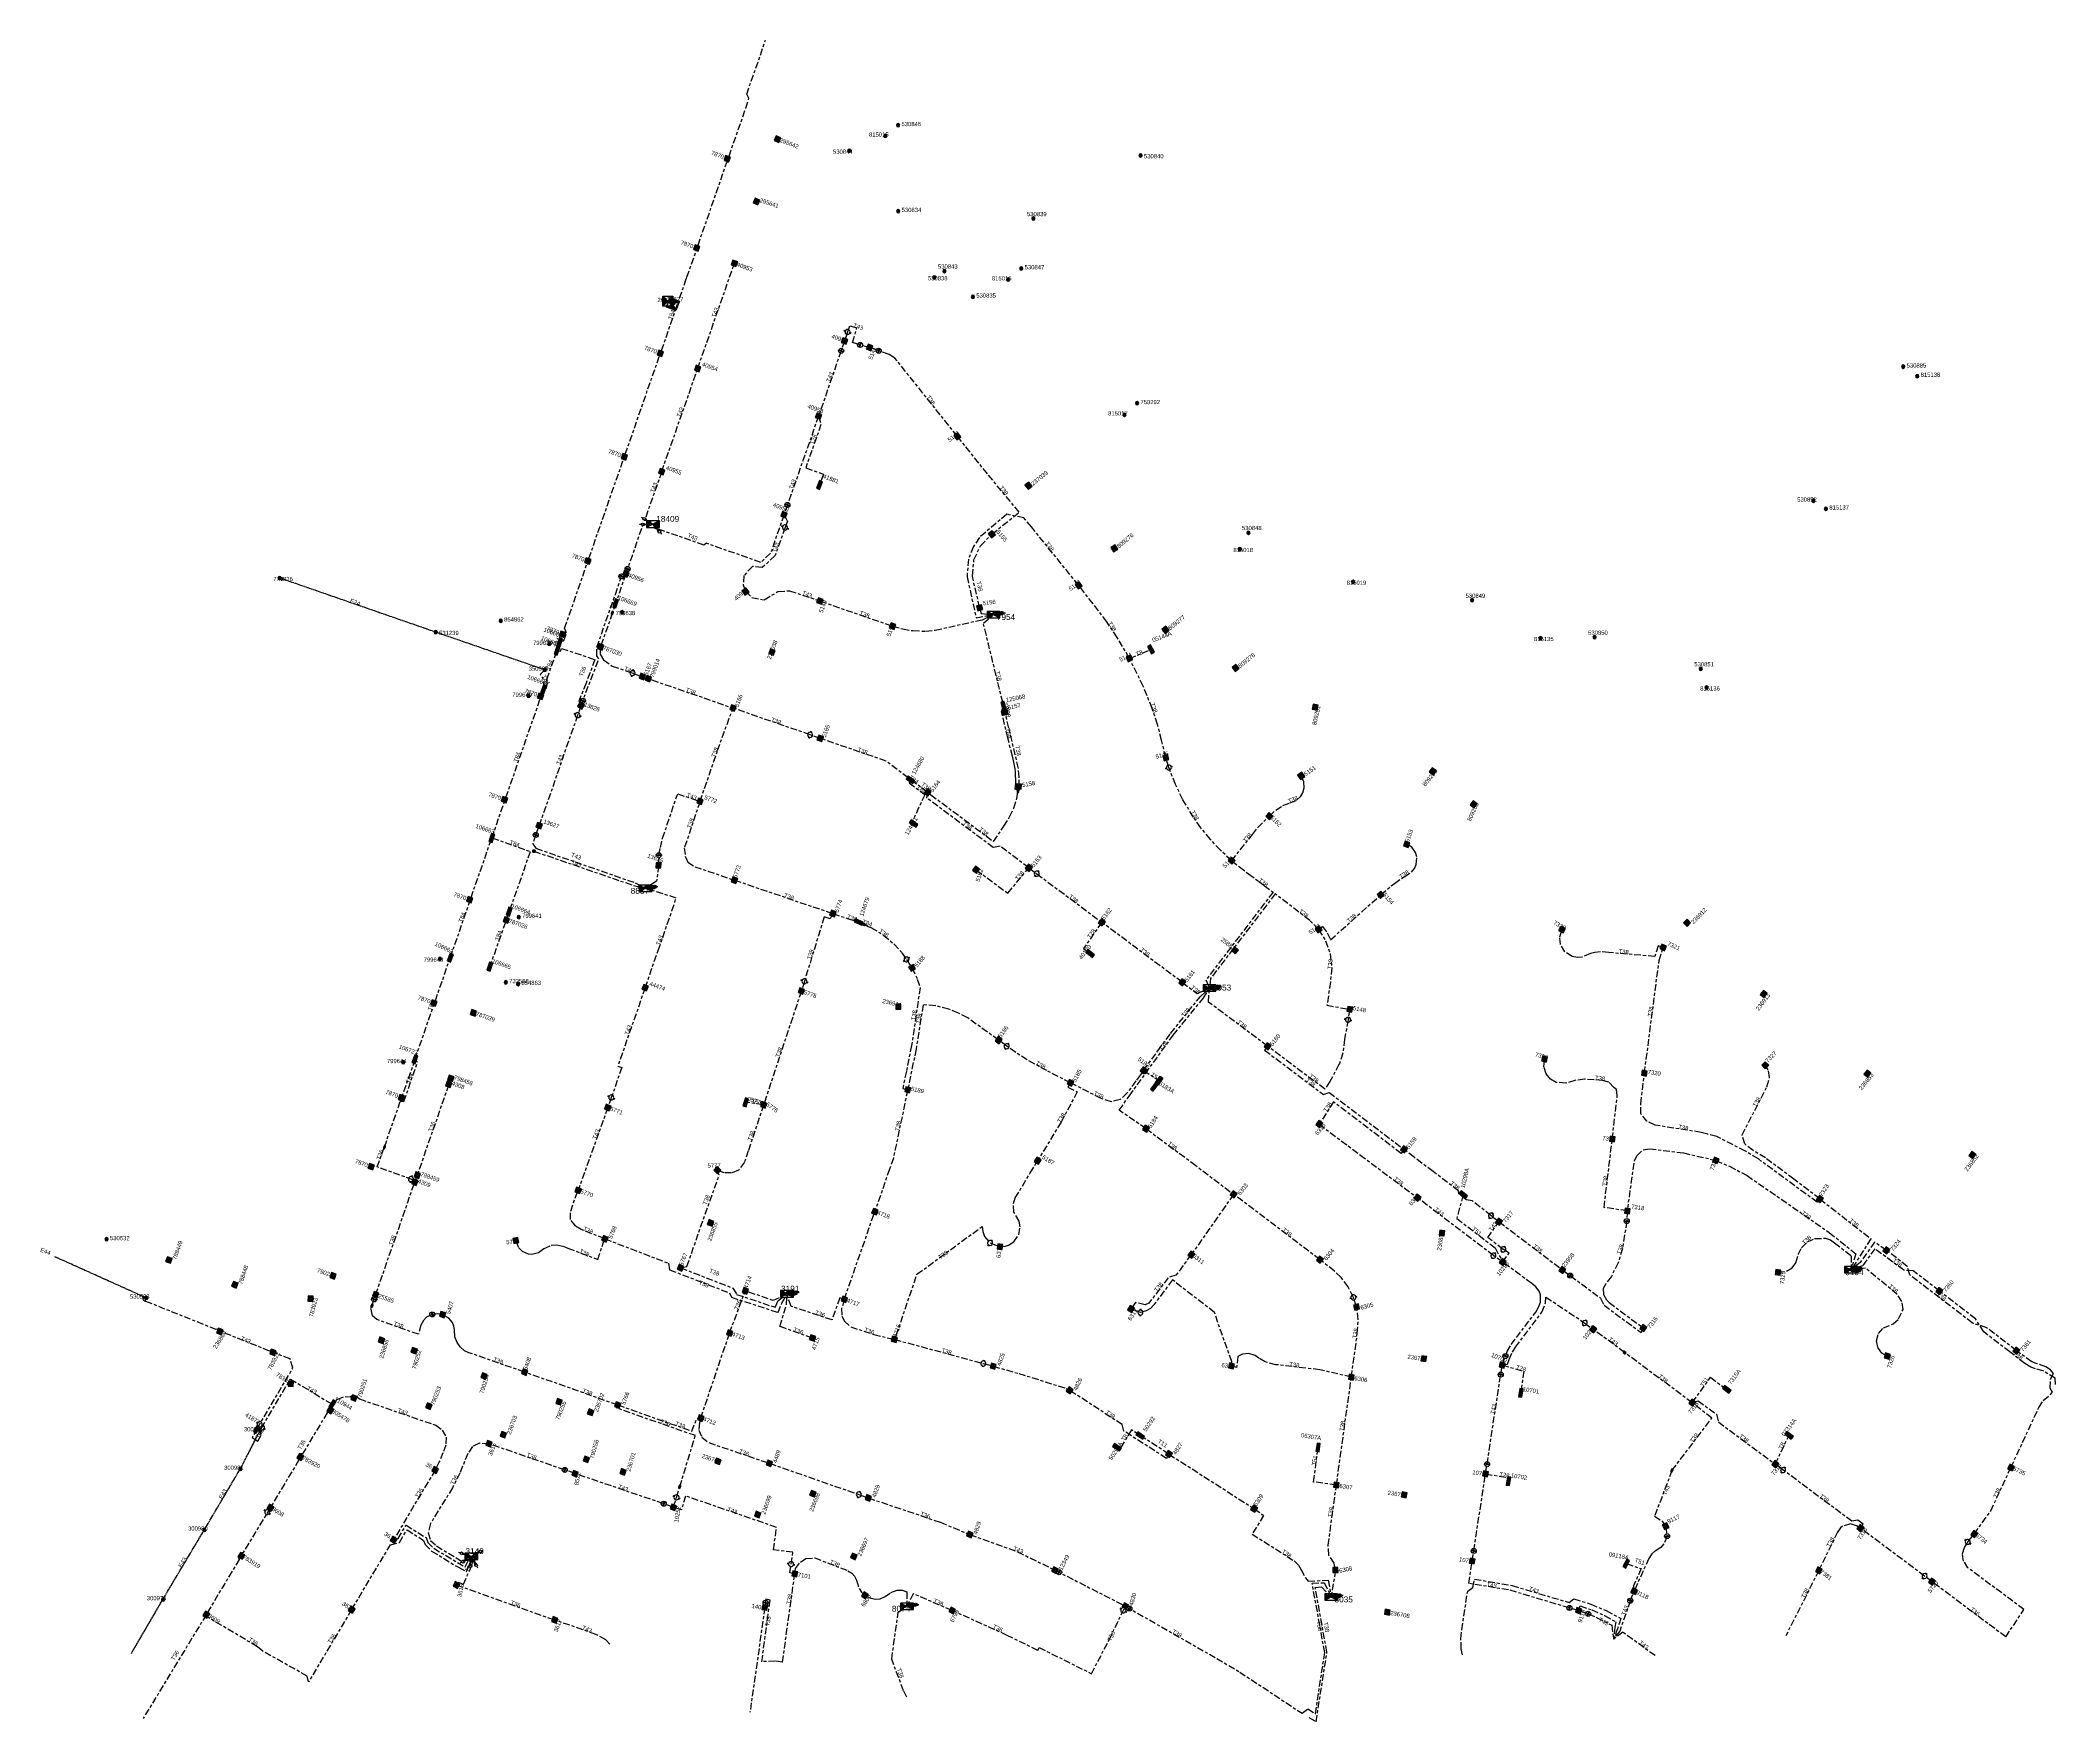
# Model space of a CAD drawing. Header units: metres. Extents: x 301341 to 310479, y 6262403 to 6265281.
# Drawn here: x 306600 to 307796, y 6264006 to 6265003 of the extents above; entities that cross this region are included whole.
import ezdxf
from ezdxf.enums import TextEntityAlignment as Align

# ---------------------------------------------------------------- set-up
doc = ezdxf.new("R2010")
doc.units = ezdxf.units.M
doc.linetypes.add('Cable Exist OH', pattern=[1, 1, 0])
doc.linetypes.add('Cable Exist UG', pattern=[8.2, 4, -1.2, 1.8, -1.2])
doc.layers.get('0').update_dxf_attribs({"color": 6})
for name, color, linetype in [('Equip_LV_EXT', 7, 'Continuous'), ('Mains_LV_EXT', 7, 'Continuous'), ('Sub_SP_EXT', 7, 'Continuous'), ('SupportsOH_SP_TR_HV_LV_SL_EXT', 7, 'Continuous'), ('SupportsUG_SP_LV_EXT', 7, 'Continuous'), ('SupportsUG_SP_LV_SL_EXT', 7, 'Continuous')]:
    doc.layers.add(name, color=color, linetype=linetype)
doc.styles.add('COLUMN_LABEL', font='arial.ttf')
doc.styles.add('iecARIAL', font='arial.ttf', dxfattribs={"height": 2})
doc.styles.add('PIT_LABEL', font='arial.ttf')
doc.styles.add('POLE_LABEL', font='arial.ttf')
doc.styles.get("Standard").update_dxf_attribs({"font": 'arial.ttf'})

# ---------------------------------------------------------------- blocks, each defined once
blk = doc.blocks.new('SUB_PADMOUNT_EXT')
for points in [[(0, 0), (-3.84, 1.92), (-3.84, -1.92)], [(0, 0), (3.84, 1.92), (3.84, -1.92)]]:
    blk.add_hatch(color=256).paths.add_polyline_path(points)
for p, q in [((3.84, 1.92), (-3.84, -1.92)), ((-3.84, 1.92), (3.84, -1.92))]:
    blk.add_line(p, q)
blk.add_lwpolyline([(-3.84, -1.92), (3.84, -1.92), (3.84, 1.92), (-3.84, 1.92)], close=True)
for tag, height, flags, p in [('STREET_CODE', 0.2, 9, (1.5, 0)), ('ASSET_NUM', 3.5, 8, (2, 2)), ('CONSTRUCTED_VOLTAGE', 0.2, 9, (1.5, -0.2)), ('OPERATING_VOLTAGE', 0.2, 9, (1.5, -0.6)), ('ORIENTATION', 0.2, 9, (1.5, -0.8)), ('OWNED_BY', 0.2, 9, (1.5, -1)), ('OPERATED_BY', 0.2, 9, (1.5, -1.2)), ('SECONDARY_VOLTAGE', 0.2, 9, (1.5, -1.6)), ('STATE', 0.2, 9, (1.5, -1.8)), ('SUBSTATION_TYPE', 0.2, 9, (1.5, -2.2)), ('STREETNAME', 0.2, 9, (1.5, -3)), ('SUBURB', 0.2, 9, (1.5, -3.2)), ('Z', 0.2, 1, (1.5, -3.6)), ('NO_PHASES', 0.2, 9, (1.5, -0.4)), ('MAINTAINED_BY', 0.2, 9, (1.5, -1.4)), ('PARENT', 0.2, 9, (1.5, -2)), ('USAGE', 0.2, 9, (1.5, -2.4)), ('LEGEND', 0.2, 9, (1.5, -2.6)), ('LOCATION', 0.2, 9, (1.5, -2.8)), ('NOTES', 0.2, 9, (1.5, -3.4))]:
    blk.add_attdef(tag, text='', height=height, dxfattribs=dict(flags=flags)).set_placement(p, align=Align.MIDDLE_LEFT)
blk = doc.blocks.new('COLUMN_EXT')
blk.add_hatch(color=256).paths.add_polyline_path([(-1.5, 1.5), (-1.5, -1.5), (1.5, -1.5), (1.5, 1.5)])
blk.add_lwpolyline([(-1.5, -1.5), (1.5, -1.5), (1.5, 1.5), (-1.5, 1.5)], close=True)
for tag, height, style, flags, p in [('STRUCTURE_PLANT_NUMBER', 0.2, 'POLE_LABEL', 9, (1.8, 0)), ('ASSET_NUM', 2.5, 'COLUMN_LABEL', 8, (2, 2)), ('STREET_CODE', 0.2, 'COLUMN_LABEL', 9, (1.8, -0.2))]:
    blk.add_attdef(tag, text='', height=height, dxfattribs=dict(style=style, flags=flags)).set_placement(p, align=Align.MIDDLE_LEFT)
at = {"flags": 9}
for tag, p in [('COLUMN_TYPE', (1.8, -0.4)), ('OWNED_BY', (1.8, -0.6)), ('STATE', (1.8, -0.8)), ('USAGE', (1.8, -1)), ('LEGEND', (1.8, -1.2)), ('LOCATION', (1.8, -1.4)), ('STREETNAME', (1.8, -1.6)), ('SUBURB', (1.8, -1.8)), ('NOTES', (1.8, -2))]:
    blk.add_attdef(tag, text='', height=0.2, dxfattribs=at).set_placement(p, align=Align.MIDDLE_LEFT)
at = {"flags": 1}
blk.add_attdef('Z', (1.8, -2.4), '', height=0.2, dxfattribs=at)
blk = doc.blocks.new('PILLAR_EXT')
blk.add_hatch(color=256).paths.add_polyline_path([(-2.475, 0.99), (-2.475, -0.99), (2.475, -0.99), (2.475, 0.99)])
blk.add_lwpolyline([(-2.475, -0.99), (2.475, -0.99), (2.475, 0.99), (-2.475, 0.99)], close=True)
for tag, p, flags in [('OWNED_BY', (0, -0.2), 9), ('STATE', (0, -0.4), 9), ('SUPPORT_TYPE', (0, -0.6), 9), ('STREETNAME', (0, -1.8), 9), ('SUBURB', (0, -2), 1), ('USAGE', (0, -0.8), 9), ('LEGEND', (0, -1), 9), ('LOCATION', (0, -1.2), 9), ('NOTES', (0, -1.4), 9), ('PARENT', (0, -1.6), 9)]:
    blk.add_attdef(tag, p, '', height=0.2, dxfattribs=dict(flags=flags))
at = {"style": 'iecARIAL', "flags": 8}
blk.add_attdef('ASSET_NUM', (1.5, 3.5), '', height=2.5, dxfattribs=at)
blk = doc.blocks.new('POLE_EXT')
blk.add_hatch(color=256).paths.add_polyline_path([(-1, 0, 1), (1, 0, 1)])
blk.add_lwpolyline([(-1, 0, 1), (1, 0, 1)], format="xyb", close=True)
for tag, height, flags, p in [('pNumber', 2.5, 8, (-17.8, 2.1)), ('OWNED_BY', 0.2, 9, (1.4, -0.4)), ('PARENT', 0.2, 9, (1.4, -0.6)), ('SPECIAL_USE', 0.2, 9, (1.4, -0.8)), ('STATE', 0.2, 9, (1.4, -1)), ('USAGE', 0.2, 9, (1.4, -1.2)), ('cLV', 0.2, 9, (1.4, -1.4)), ('hDepth', 0.2, 9, (1.4, -1.6)), ('hDia', 0.2, 9, (1.4, -1.8)), ('cHV', 0.2, 9, (1.4, -2)), ('LBRACKET', 0.2, 9, (1.4, -2.2)), ('LExisting', 0.2, 9, (1.4, -2.4)), ('LANTNUMBER', 0.2, 9, (1.4, -2.6)), ('LOther', 0.2, 9, (1.4, -2.8)), ('LRemove', 0.2, 9, (1.4, -3)), ('LEGEND', 0.2, 9, (1.4, -3.2)), ('cLinedev', 0.2, 9, (1.4, -3.4)), ('LOCATION', 0.2, 9, (1.4, -3.6)), ('pExisting', 0.2, 9, (1.4, -3.8)), ('PFNUMBER', 0.2, 9, (1.4, -4)), ('NEWPFNUMBER', 0.2, 9, (1.4, -4.2)), ('pFooting', 0.2, 9, (1.4, -4.4)), ('pNew', 0.2, 9, (1.4, -4.6)), ('pRelocate', 0.2, 9, (1.4, -5)), ('pRemove', 0.2, 9, (1.4, -5.2)), ('pReplace', 0.2, 9, (1.4, -5.4)), ('pStay', 0.2, 9, (1.4, -5.6)), ('pType', 0.2, 9, (1.4, -5.8)), ('cspan', 0.2, 9, (1.4, -6)), ('STREETNAME', 0.2, 9, (1.4, -6.2)), ('SUBURB', 0.2, 9, (1.4, -6.4)), ('NOTES', 0.2, 9, (1.4, -6.6)), ('MAINTAINED_BY', 0.2, 9, (1.4, -6.8)), ('OPERATED_BY', 0.2, 9, (1.4, -7))]:
    blk.add_attdef(tag, text='', height=height, dxfattribs=dict(flags=flags)).set_placement(p, align=Align.MIDDLE_LEFT)
at = {"style": 'POLE_LABEL'}
for tag, height, flags, p in [('STRUCTURE_PLANT_NUMBER', 0.2, 9, (1.4, 0)), ('ASSET_NUM', 2.5, 8, (2, 2)), ('STREET_CODE', 0.2, 9, (1.4, -0.2))]:
    blk.add_attdef(tag, text='', height=height, dxfattribs=dict(at, flags=flags)).set_placement(p, align=Align.MIDDLE_LEFT)
at = {"flags": 1}
blk.add_attdef('Z', (1.4, -7.3), '', height=0.2, dxfattribs=at)
blk = doc.blocks.new('LV_STJ_EXT')
h = blk.add_hatch(color=256)
edge = h.paths.add_edge_path()
edge.add_ellipse((-0.6, 0.1), major_axis=(0.226, 0.226), ratio=1, start_angle=45, end_angle=135)
edge.add_line((-0.9, 0.1), (-0.9, -0.1))
edge.add_ellipse((-0.6, -0.1), major_axis=(0.226, 0.226), ratio=1, start_angle=135, end_angle=225)
edge.add_line((-0.6, -0.5), (0.6, -0.5))
edge.add_ellipse((0.6, -0.1), major_axis=(-0.226, 0.226), ratio=1, start_angle=135, end_angle=225)
edge.add_line((0.9, -0.1), (0.9, 0.1))
edge.add_ellipse((0.6, 0.1), major_axis=(-0.226, 0.226), ratio=1, start_angle=225, end_angle=315)
edge.add_line((0.6, 0.5), (-0.6, 0.5))
blk.add_lwpolyline([(-0.9, 0.1), (-0.9, -0.1, 0.414214), (-0.6, -0.5), (0.6, -0.5, 0.414214), (0.9, -0.1), (0.9, 0.1, 0.414214), (0.6, 0.5), (-0.6, 0.5, 0.414214)], format="xyb", close=True)
at = {"flags": 1}
blk.add_attdef('Z', (0, 0), '', height=0.2, dxfattribs=at)
at = {"flags": 9}
for tag, p in [('ORIENTATION', (0, 0)), ('USAGE', (0, -0.2)), ('LEGEND', (0, -0.4)), ('NOTES', (0, -0.6))]:
    blk.add_attdef(tag, text='', height=0.2, dxfattribs=at).set_placement(p, align=Align.MIDDLE_LEFT)
blk = doc.blocks.new('LV_UG_LINKS_CLOSED_EXT')
blk.add_wipeout([(-1.1, 1.1), (-1.2, 0.9), (-1.3, 0.8), (-1.4, 0.6), (-1.4, 0.4), (-1.5, 0.2), (-1.5, 0), (-1.5, -0.1), (-1.5, -0.3), (-1.4, -0.5), (-1.3, -0.7), (-1.2, -0.8), (-1.1, -1), (-1, -1.1), (-0.8, -1.2), (-0.7, -1.3), (-0.5, -1.4), (-0.3, -1.5), (-0.1, -1.5), (0, -1.5), (0.2, -1.5), (0.4, -1.4), (0.6, -1.4), (0.8, -1.3), (0.9, -1.2), (1.1, -1.1), (1.2, -0.9), (1.3, -0.8), (1.4, -0.6), (1.4, -0.4), (1.5, -0.2), (1.5, 0), (1.5, 0.1), (1.5, 0.3), (1.4, 0.5), (1.3, 0.7), (1.2, 0.8), (1.1, 1), (1, 1.1), (0.8, 1.2), (0.7, 1.3), (0.5, 1.4), (0.3, 1.5), (0.1, 1.5), (0, 1.5), (-0.2, 1.5), (-0.4, 1.4), (-0.6, 1.4), (-0.8, 1.3), (-0.9, 1.2)])
for p, q in [((-0.2, -1.5), (-0.2, 1.5)), ((0.2, -1.5), (0.2, 1.5))]:
    blk.add_line(p, q)
blk.add_circle((0, 0), 1.5)
at = {"flags": 1}
blk.add_attdef('Z', (0, 0), '', height=0.2, dxfattribs=at)
at = {"flags": 9}
for tag, p in [('ACTUAL_STATUS', (0, 0)), ('CONSTRUCTED_VOLTAGE', (0, -0.2)), ('NO_PHASES', (0, -0.4)), ('OPERATING_VOLTAGE', (0, -0.6)), ('ORIENTATION', (0, -0.8)), ('STATE', (0, -1)), ('SWITCH_TYPE', (0, -1.2)), ('USAGE', (0, -1.4)), ('NOTES', (0, -1.6))]:
    blk.add_attdef(tag, text='', height=0.2, dxfattribs=at).set_placement(p, align=Align.MIDDLE_LEFT)
blk = doc.blocks.new('LV_UG_LINKS_OPEN_EXT')
for p, q in [((-0.2, 1.5), (-0.2, 2.2)), ((0.2, 1.5), (0.2, 2.2)), ((-0.2, -1.5), (-0.2, -2.2)), ((0.2, -1.5), (0.2, -2.2))]:
    blk.add_line(p, q)
at = {"flags": 1}
blk.add_attdef('Z', (0, 0), '', height=0.2, dxfattribs=at)
at = {"flags": 9}
for tag, p in [('ACTUAL_STATUS', (0, 0)), ('CONSTRUCTED_VOLTAGE', (0, -0.2)), ('NO_PHASES', (0, -0.4)), ('OPERATING_VOLTAGE', (0, -0.6)), ('ORIENTATION', (0, -0.8)), ('STATE', (0, -1)), ('SWITCH_TYPE', (0, -1.2)), ('USAGE', (0, -1.4)), ('NOTES', (0, -1.6))]:
    blk.add_attdef(tag, text='', height=0.2, dxfattribs=at).set_placement(p, align=Align.MIDDLE_LEFT)
blk.add_wipeout([(-0.2, 1.5), (-0.4, 1.4), (-0.6, 1.4), (-0.8, 1.3), (-0.9, 1.2), (-1.1, 1), (-1.2, 0.9), (-1.3, 0.7), (-1.4, 0.6), (-1.4, 0.4), (-1.5, 0.2), (-1.5, 0), (-1.5, -0.2), (-1.5, -0.3), (-1.4, -0.5), (-1.3, -0.7), (-1.2, -0.9), (-1.1, -1), (-1, -1.1), (-0.8, -1.2), (-0.7, -1.3), (-0.5, -1.4), (-0.3, -1.5), (-0.1, -1.5), (0.1, -1.5), (0.2, -1.5), (0.4, -1.4), (0.6, -1.4), (0.8, -1.3), (0.9, -1.2), (1.1, -1), (1.2, -0.9), (1.3, -0.7), (1.4, -0.6), (1.4, -0.4), (1.5, -0.2), (1.5, 0), (1.5, 0.2), (1.5, 0.3), (1.4, 0.5), (1.3, 0.7), (1.2, 0.9), (1.1, 1), (1, 1.1), (0.8, 1.2), (0.7, 1.3), (0.5, 1.4), (0.3, 1.5), (0.1, 1.5), (-0.1, 1.5)])
blk.add_lwpolyline([(0, -1.5, 1), (0, 1.5, 1)], format="xyb", close=True)
blk = doc.blocks.new('LV_UG_DFUSE_CLOSED_EXT')
for points in [[(1, 0), (0, 0)], [(5, -0.7), (2.2, 0.7)], [(5, 0.7), (2.2, -0.7)], [(6.2, 0), (7.2, 0)]]:
    blk.add_lwpolyline(points)
for centre in [(1.8, 0), (5.4, 0)]:
    blk.add_circle(centre, 0.8)
at = {"flags": 1}
blk.add_attdef('Z', (0, 0), '', height=0.2, dxfattribs=at)
at = {"flags": 9}
for tag, p in [('ACTUAL_STATUS', (0, 0)), ('CONSTRUCTED_VOLTAGE', (0, -0.2)), ('NO_PHASES', (0, -0.4)), ('OPERATING_VOLTAGE', (0, -0.6)), ('ORIENTATION', (0, -0.8)), ('STATE', (0, -1)), ('SWITCH_TYPE', (0, -1.2)), ('USAGE', (0, -1.4)), ('NOTES', (0, -1.6))]:
    blk.add_attdef(tag, text='', height=0.2, dxfattribs=at).set_placement(p, align=Align.MIDDLE_LEFT)
blk = doc.blocks.new('End Shackle_EXT')
blk.add_wipeout([(0, 0.3), (1.8, 0.3), (1.8, -0.3), (0, -0.3)])
blk.add_line((1.8, -1), (1.8, 1))
at = {"flags": 1}
blk.add_attdef('Z', (0, 0), '', height=0.2, dxfattribs=at)
at = {"flags": 9}
for tag, p in [('CONNECTOR_TYPE', (0, 0)), ('CONSTRUCTED_VOLTAGE', (0, -0.2)), ('NO_PHASES', (0, -0.4)), ('OPERATING_VOLTAGE', (0, -0.6)), ('ORIENTATION', (0, -0.8)), ('OWNED_BY', (0, -1)), ('STATE', (0, -1.2)), ('USAGE', (0, -1.4)), ('NOTES', (0, -1.6))]:
    blk.add_attdef(tag, text='', height=0.2, dxfattribs=at).set_placement(p, align=Align.MIDDLE_LEFT)
blk = doc.blocks.new('SWITCHING_STATION_EXT')
blk.add_hatch(color=256).paths.add_polyline_path([(-3, 3), (-3, -3), (0, 0)])
h = blk.add_hatch(color=256)
h.paths.add_polyline_path([(0, 0), (3, -3), (3, 3)])
h.paths.add_polyline_path([(3.6, -1.1), (4.6, -1.1), (4.6, -0.8), (3.6, -0.8)], flags=9)
h.paths.add_polyline_path([(3.6, -0.9), (4.8, -0.9), (4.8, -0.7), (3.6, -0.7)], flags=9)
h.paths.add_polyline_path([(3.6, -0.8), (4.6, -0.8), (4.6, -0.5), (3.6, -0.5)], flags=9)
h.paths.add_polyline_path([(3.6, -0.6), (4.8, -0.6), (4.8, -0.2), (3.6, -0.2)], flags=9)
h.paths.add_polyline_path([(3.6, -0.3), (5.7, -0.3), (5.7, -0.1), (3.6, -0.1)], flags=9)
for p, q in [((-3, 3), (3, -3)), ((-3, -3), (3, 3)), ((-2.4, 2.3), (-2.4, 2.3, 0)), ((2.3, 2.3), (2.3, 2.3, 0))]:
    blk.add_line(p, q)
blk.add_lwpolyline([(-3, 3), (3, 3), (3, -3), (-3, -3)], close=True)
for tag, height, flags, p in [('STREET_CODE', 0.2, 9, (1.5, 0)), ('ASSET_NUM', 2.5, 8, (3.5, 2)), ('CONSTRUCTED_VOLTAGE', 0.2, 9, (1.5, -0.2)), ('NO_PHASES', 0.2, 9, (1.5, -0.4)), ('OPERATING_VOLTAGE', 0.2, 9, (1.5, -0.6)), ('OPERATED_BY', 0.2, 9, (1.5, -0.8)), ('MAINTAINED_BY', 0.2, 9, (1.5, -1)), ('ORIENTATION', 0.2, 9, (1.5, -1.2)), ('OWNED_BY', 0.2, 9, (1.5, -1.4)), ('STATE', 0.2, 9, (1.5, -1.6)), ('PARENT', 0.2, 9, (1.5, -1.8)), ('USAGE', 0.2, 9, (1.5, -2)), ('LEGEND', 0.2, 9, (1.5, -2.2)), ('LOCATION', 0.2, 9, (1.5, -2.4)), ('SITE_TYPE', 0.2, 9, (1.5, -2.6)), ('STREETNAME', 0.2, 9, (1.5, -2.8)), ('SUBURB', 0.2, 9, (1.5, -3)), ('NOTES', 0.2, 9, (1.5, -3.2)), ('Z', 0.2, 1, (1.5, -3.4))]:
    blk.add_attdef(tag, text='', height=height, dxfattribs=dict(flags=flags)).set_placement(p, align=Align.MIDDLE_LEFT)
blk = doc.blocks.new('PIT_EXT')
blk.add_hatch(color=256).paths.add_polyline_path([(-2.5, 1), (2.5, 1), (2.5, -1), (-2.5, -1)])
at = {"lineweight": -3}
blk.add_lwpolyline([(-2.5, 1), (2.5, 1), (2.5, -1), (-2.5, -1)], close=True, dxfattribs=at)
at = {"flags": 1}
blk.add_attdef('Z', (0, 0), '', height=0.2, dxfattribs=at)
at = {"style": 'PIT_LABEL'}
for tag, height, flags, p in [('ASSET_NUM', 2.5, 8, (2, 2)), ('STREET_CODE', 0.2, 9, (0, -0.2))]:
    blk.add_attdef(tag, text='', height=height, dxfattribs=dict(at, flags=flags)).set_placement(p, align=Align.MIDDLE_LEFT)
at = {"flags": 9}
for tag, p in [('OWNED_BY', (0, -0.4)), ('STATE', (0, -0.6)), ('SUPPORT_TYPE', (0, -0.8)), ('USAGE', (0, -1)), ('LOCATION', (0, -1.2)), ('NOTES', (0, -1.4))]:
    blk.add_attdef(tag, text='', height=0.2, dxfattribs=at).set_placement(p, align=Align.MIDDLE_LEFT)
blk = doc.blocks.new('CONNECTOR_NODE_EXT')
h = blk.add_hatch(color=256)
edge = h.paths.add_edge_path()
edge.add_arc((0, 0), 0.5, 0, 360)
blk.add_circle((0, 0), 0.5)
at = {"flags": 1}
blk.add_attdef('Z', (0, 0), '', height=0.2, dxfattribs=at)
at = {"flags": 9}
for tag, p in [('CONNECTOR_TYPE', (0, 0)), ('CONSTRUCTED_VOLTAGE', (0, -0.2)), ('NO_PHASES', (0, -0.4)), ('OPERATING_VOLTAGE', (0, -0.6)), ('ORIENTATION', (0, -0.8)), ('SUBTYPE', (0, -1)), ('USAGE', (0, -1.2)), ('NOTES', (0, -1.4))]:
    blk.add_attdef(tag, text='', height=0.2, dxfattribs=at).set_placement(p, align=Align.MIDDLE_LEFT)

msp = doc.modelspace()

# ---------------------------------------------------------------- linework, layer by layer
at = {"layer": 'Mains_LV_EXT', "linetype": 'Cable Exist UG'}
for points in [[(306989.7, 6264808.6), (307011.5, 6264871)], [(306968.3, 6264747.4), (306989.7, 6264808.6)], [(307061.4, 6264780.4), (307062.8, 6264775.4), (307053.8, 6264749.6), (307064.3, 6264745.9), (307062, 6264739.5)], [(307164.2, 6264710.3), (307180.5, 6264723.4), (307161.6, 6264746.1), (307143.8, 6264768.4)], [(306968.3, 6264747.4), (306958.4, 6264719.1), (306963.1, 6264716.3)], [(307215.7, 6264680), (307187.8, 6264714.6), (307184.2, 6264718.9), (307183.3, 6264720), (307173.1, 6264722.1), (307156.9, 6264708.4), (307153.3, 6264703), (307150.3, 6264695.5), (307149.5, 6264685.1), (307154.9, 6264660.8), (307165.2, 6264662.6)], [(307157, 6264666.7), (307152.7, 6264685.5), (307153.6, 6264695.1), (307157.4, 6264703.4), (307164.2, 6264710.3)], [(307245.9, 6264636.6), (307238.6, 6264649), (307232.5, 6264658.3), (307224.3, 6264669.1), (307215.7, 6264680)], [(306940.9, 6264669.4), (306939, 6264663.5)], [(307018.1, 6264676.3), (307021.9, 6264672.7), (307029.2, 6264671.4), (307037.3, 6264676.3), (307044.1, 6264676.8), (307062.2, 6264670.7)], [(307062.2, 6264670.7), (307105.3, 6264655.8)], [(307157, 6264666.7), (307157.8, 6264663.2), (307165.2, 6264662.6)], [(307105.3, 6264655.8), (307111.2, 6264654.1), (307117.4, 6264653.1), (307124.8, 6264652.8), (307130.6, 6264653.4), (307158.7, 6264659.6), (307165.2, 6264662.6)], [(307170.7, 6264610.4), (307159.2, 6264657.6), (307165.2, 6264662.6)], [(306897.9, 6264618.4), (306900, 6264618.9), (306900.4, 6264621.1), (306900.4, 6264622.7), (306900.1, 6264624.4), (306906.2, 6264641.2)], [(306906.2, 6264641.2), (306907.8, 6264646.3)], [(307245.9, 6264636.6), (307258.7, 6264642)], [(306991.1, 6264551.8), (307001.5, 6264582), (307010.6, 6264607.2)], [(307179.8, 6264558), (307178, 6264559), (307178, 6264559), (307178.2, 6264560.9), (307178.4, 6264562.9), (307178.4, 6264565), (307178.3, 6264567), (307178.2, 6264569.1), (307178, 6264571.1), (307177.7, 6264573.1), (307177.3, 6264575.1), (307176.9, 6264576.8), (307176.4, 6264578.6), (307173.7, 6264589.5), (307170.2, 6264604.2), (307170, 6264605), (307171.2, 6264608.5)], [(307171.2, 6264608.5), (307170.7, 6264610.4)], [(307172.1, 6264604.7), (307171.2, 6264608.6)], [(307180.2, 6264560.7), (307180.4, 6264566.1), (307180, 6264571.4), (307172.1, 6264604.7)], [(307116, 6264564.7), (307114.6, 6264565.7)], [(307116, 6264564.6), (307115.2, 6264562.9), (307115.2, 6264562.9), (307123.9, 6264556.3), (307124.4, 6264555.8), (307124.4, 6264555.8), (307117.4, 6264540.6), (307117.6, 6264538.8)], [(307126.1, 6264557.2), (307116.2, 6264564.6)], [(307128, 6264555.8), (307165.3, 6264528), (307171.3, 6264537.1), (307174.8, 6264542.6), (307177.2, 6264547.9), (307179.1, 6264553.6), (307179.8, 6264558)], [(307328.9, 6264543.1), (307332.7, 6264546.6), (307337, 6264549.3), (307341.1, 6264550.9), (307345, 6264552.5), (307347.6, 6264555), (307348.8, 6264556.9), (307349.6, 6264559.9), (307349.4, 6264563.4), (307347.8, 6264567)], [(306991.1, 6264551.8), (306981.7, 6264524.2), (306982.3, 6264519.4), (306983.8, 6264515.8), (306987.9, 6264513.1), (307011.5, 6264505.1)], [(307126.1, 6264557.2), (307128, 6264555.8)], [(307306.5, 6264516.7), (307318.9, 6264532.2), (307321.9, 6264536.2), (307328.9, 6264543.1)], [(306842.9, 6264459.2), (306854.3, 6264492), (306855.1, 6264491.9), (306855.9, 6264494.2), (306855.2, 6264494.8), (306867.5, 6264530.1)], [(306892.5, 6264522.3), (306951.5, 6264502), (306954.8, 6264501.2)], [(307395, 6264496.4), (307403.1, 6264503.2), (307408.9, 6264507.1), (307413.2, 6264509.8), (307415.1, 6264512), (307416.1, 6264514.3), (307416.5, 6264518.9), (307415.7, 6264521.5), (307413.4, 6264524.6), (307410.4, 6264526.4)], [(307306.5, 6264516.7), (307311.1, 6264513), (307316.6, 6264508.8), (307322.4, 6264504.5), (307325.8, 6264501.9), (307331.1, 6264497.9), (307291.3, 6264446), (307293.4, 6264441.1)], [(306954.8, 6264501.2), (306958.8, 6264500.3)], [(306958.5, 6264441.3), (306966.2, 6264463.4), (306974.4, 6264486.9), (306976.9, 6264494.5), (306958.8, 6264500.3)], [(307011.5, 6264505.1), (307069.9, 6264485.3)], [(306877.8, 6264486.5), (306876.7, 6264483.2), (306875.4, 6264483.2), (306874.5, 6264480.8), (306875.6, 6264480.1), (306866.3, 6264453.8)], [(307358.1, 6264475.9), (307352.9, 6264481.2), (307332.4, 6264497), (307293.9, 6264446.7), (307293.4, 6264441.1)], [(307358.1, 6264475.9), (307360.5, 6264477.7), (307363.2, 6264473.9), (307365.2, 6264469.7), (307395, 6264496.4)], [(307069.9, 6264485.3), (307079.1, 6264482.2), (307085.2, 6264480.3)], [(307088.3, 6264478.9), (307087.9, 6264479.1), (307087.9, 6264479.1), (307086.5, 6264479.7), (307085.2, 6264480.1)], [(307229.5, 6264480.1), (307218.6, 6264464.5), (307222.5, 6264461.6)], [(307277.2, 6264444.5), (307229.5, 6264480.1)], [(307562.6, 6264465.2), (307559.7, 6264466.2), (307557.6, 6264459.8), (307530.3, 6264462.2), (307525.4, 6264462.6), (307522.1, 6264462.2), (307519.4, 6264461.5), (307514.5, 6264459.5), (307511.8, 6264459.2), (307508.7, 6264459.8), (307504.3, 6264462.6), (307501.7, 6264466.9), (307501.3, 6264471.4), (307502.6, 6264475.8)], [(307551.5, 6264390.6), (307560.2, 6264457.5), (307562.6, 6264465.2)], [(306821.9, 6264398.9), (306832.9, 6264430.7), (306833.8, 6264430.6), (306834.6, 6264432.9), (306834, 6264433.6), (306842.9, 6264459.2)], [(307255.7, 6264357.7), (307239.8, 6264368.6), (307245.7, 6264377), (307271.9, 6264413.2), (307289.6, 6264435), (307293.4, 6264441.1)], [(307254.3, 6264392.3), (307262.8, 6264403.9), (307270.3, 6264414.2), (307288, 6264436.1), (307293.4, 6264441.1)], [(307277.2, 6264444.5), (307286.1, 6264437.9), (307293.4, 6264441.1)], [(307327.9, 6264406.6), (307292.8, 6264432.8), (307293.4, 6264441.1)], [(307327.9, 6264406.6), (307326.1, 6264404.2), (307361, 6264378), (307364.4, 6264379.2), (307408.8, 6264345.4)], [(306803.8, 6264346.8), (306813.2, 6264374), (306815.3, 6264373.8), (306815.3, 6264373.8), (306823.4, 6264397.2), (306821.9, 6264398.8)], [(306821.9, 6264398.8), (306813.9, 6264376)], [(307254.3, 6264392.3), (307252.5, 6264389.7)], [(307254.3, 6264392.3), (307263.3, 6264386.3)], [(307532.4, 6264351.5), (307535.4, 6264377.4), (307535, 6264381), (307533.4, 6264382.2), (307530.3, 6264385.2), (307526.6, 6264386.3), (307521.7, 6264386.7), (307515.9, 6264387), (307510.2, 6264386.3), (307504.9, 6264384.7), (307499.2, 6264385.1), (307495.7, 6264387.1), (307493.2, 6264390.2), (307491.8, 6264394.3), (307492.2, 6264399)], [(307655.6, 6264316), (307654, 6264314), (307619.1, 6264339.7), (307611.4, 6264344.4), (307594.4, 6264353), (307589.1, 6264354.4), (307585.2, 6264355.5), (307557.8, 6264359.8), (307553, 6264362.1), (307549.4, 6264366.5), (307549.3, 6264372.5), (307551.5, 6264390.6)], [(307655.6, 6264316), (307640.2, 6264327.7), (307623.3, 6264340.3), (307616, 6264344.7), (307611.1, 6264348.6), (307609.4, 6264354), (307624.2, 6264382.6), (307625.8, 6264388), (307624.9, 6264392.5), (307623.2, 6264395.3)], [(307114.3, 6264380.8), (307105.8, 6264340.2), (307103.5, 6264333.6), (307094.8, 6264308.5)], [(307210.9, 6264384.9), (307209.4, 6264382.3), (307214.9, 6264379.5), (307205.3, 6264361.6), (307191.4, 6264338.7)], [(307252.5, 6264389.7), (307249.7, 6264386), (307244.6, 6264379), (307240.4, 6264375), (307235.2, 6264373.7), (307229.1, 6264375.6), (307210.9, 6264384.9)], [(307263.3, 6264386.3), (307263.4, 6264386.2), (307263.4, 6264386.2), (307261.5, 6264383.6), (307260.6, 6264382.5)], [(307028.8, 6264371.8), (307019.7, 6264344.6), (307017.5, 6264337.9), (307013.9, 6264333), (307009.8, 6264331.4), (307005.4, 6264331.4), (307001.3, 6264333.1)], [(307028.8, 6264371.8), (307018.2, 6264373.3)], [(307408.8, 6264345.4), (307407.1, 6264343), (307367, 6264373.6), (307358.5, 6264360.4)], [(307255.7, 6264357.7), (307282.9, 6264337.6), (307307.7, 6264318.8)], [(307358.5, 6264360.4), (307382.7, 6264342.2), (307416.8, 6264316.7)], [(306979.5, 6264275.2), (306983.2, 6264276), (307002.4, 6264330.1), (307001.3, 6264333.1)], [(307593.8, 6264338.9), (307601.9, 6264335.4), (307612.4, 6264329.9), (307661.2, 6264296.1), (307676.9, 6264283.5), (307674.1, 6264274)], [(306934.5, 6264292.4), (306920.6, 6264297.8), (306917.1, 6264300), (306914.2, 6264303.8), (306914.3, 6264308.8), (306918.7, 6264321.1)], [(307307.7, 6264318.8), (307282.6, 6264283)], [(307358.9, 6264280), (307307.7, 6264318.8)], [(307076.7, 6264256.5), (307094.8, 6264308.5)], [(307655.6, 6264316), (307685.9, 6264292.4), (307674.1, 6264274)], [(306881.7, 6264291.3), (306883.3, 6264287.2), (306885.6, 6264285.1), (306889, 6264283.4), (306891.3, 6264283.2), (306895.2, 6264284.2), (306898.5, 6264286.7), (306902.8, 6264288.5), (306905.8, 6264288.8), (306909.8, 6264288), (306912.7, 6264286.8), (306930.4, 6264280.1), (306934.5, 6264292.4)], [(306934.5, 6264292.4), (306972.3, 6264277.9), (306973, 6264274), (307008.5, 6264260.3), (307009.7, 6264257.7), (307037.5, 6264248.6), (307039.6, 6264254.2), (307042.6, 6264259.7)], [(307630.7, 6264272.5), (307635.7, 6264273.1), (307639.1, 6264275.2), (307641.4, 6264278.1), (307642.7, 6264283), (307644.7, 6264287.1), (307648.2, 6264290.5), (307652.5, 6264292.5), (307658.9, 6264292.7), (307662, 6264291.7), (307664.3, 6264290), (307674.1, 6264282.3), (307674.1, 6264274)], [(307695.1, 6264285.5), (307688.1, 6264290.4), (307679.6, 6264278.4), (307674.1, 6264274)], [(307726.5, 6264261.4), (307711, 6264273.3), (307705.4, 6264273.7), (307688.2, 6264286.5), (307680.9, 6264276.4), (307674.1, 6264274)], [(307772.2, 6264226), (307754.7, 6264239.6), (307746.1, 6264242.4), (307709, 6264270.9), (307707.5, 6264276), (307695.1, 6264285.5)], [(306979.5, 6264275.2), (307010.6, 6264263.1), (307012.8, 6264259.4), (307035.7, 6264251.7), (307037.3, 6264255.5), (307042.6, 6264259.7)], [(307695.6, 6264222.8), (307692.3, 6264224.5), (307689.9, 6264228.1), (307689.3, 6264231.8), (307690.4, 6264236.1), (307693.3, 6264239.5), (307699.1, 6264241.9), (307702.3, 6264244.8), (307705, 6264250.5), (307704.3, 6264255.1), (307701.5, 6264259.4), (307682.7, 6264274.9), (307674.1, 6264274)], [(307008.6, 6264236.5), (307017.9, 6264261.5)], [(307017.9, 6264261.5), (307019.8, 6264260.9)], [(307019.8, 6264260.9), (307034.6, 6264255.9), (307042.6, 6264259.7)], [(307057.8, 6264233.5), (307038.4, 6264240.4), (307042.3, 6264253.3), (307042.6, 6264259.7)], [(307076.7, 6264256.5), (307074, 6264257.4), (307069.4, 6264244.3), (307045.1, 6264252.3), (307042.6, 6264259.7)], [(307795.5, 6264205.9), (307795.3, 6264209.6), (307788.2, 6264214), (307783.6, 6264215.2), (307780.7, 6264216.3), (307777.3, 6264218.3), (307768.3, 6264225.3), (307752.9, 6264237.1), (307747.9, 6264244.9), (307726.5, 6264261.4)], [(307076.7, 6264256.5), (307075.1, 6264251), (307075.2, 6264246.5), (307076.7, 6264243.6), (307080.5, 6264240.1), (307094.2, 6264235.6), (307106.4, 6264232.7)], [(306991.5, 6264186), (307008.6, 6264236.5)], [(307377.6, 6264210.3), (307358.8, 6264214.7), (307332.8, 6264217.7), (307326.5, 6264219.3), (307322.6, 6264221.5), (307320.5, 6264223.2), (307316.7, 6264224.3), (307313, 6264223.9), (307310.3, 6264222.6), (307309.5, 6264216.1), (307306.4, 6264217)], [(307579.9, 6264195.1), (307539.7, 6264224.9)], [(307769, 6264156.7), (307785.5, 6264192.3), (307788.2, 6264196.4), (307792.3, 6264199.8), (307793.7, 6264201.4), (307792.2, 6264203.7), (307792.5, 6264209.1), (307794.2, 6264212.5), (307792.5, 6264214.6), (307789.7, 6264216.5), (307784, 6264218.4), (307781.3, 6264219.4), (307772.2, 6264226)], [(306942.2, 6264193.8), (306887, 6264213.3)], [(306772.9, 6264194.2), (306775.8, 6264197.1), (306780.5, 6264198.9), (306783.5, 6264198.7), (306784.9, 6264199.6), (306787.5, 6264198.7), (306788.9, 6264197.4), (306834.2, 6264181.8), (306838.1, 6264178.9), (306840.5, 6264174.7), (306840.2, 6264169.9), (306838.5, 6264165.5), (306836.3, 6264160), (306833.9, 6264155.2)], [(307269.3, 6264164.7), (307267.8, 6264162.1), (307242.6, 6264178.3), (307241.6, 6264182.2), (307210.4, 6264202.4)], [(307368.7, 6264146.3), (307377.6, 6264210.3)], [(307579.9, 6264195.1), (307590.7, 6264210.2), (307590.7, 6264210.2), (307600.4, 6264203)], [(306942.2, 6264193.8), (306986.1, 6264178.3), (306989.3, 6264185.8), (306991.5, 6264186)], [(307567.8, 6264154.9), (307591.5, 6264186), (307579.9, 6264195.1)], [(306991.5, 6264186), (306990.7, 6264183.3), (306990.3, 6264178.9), (306992.1, 6264174.6), (306996.2, 6264171.5), (307032.2, 6264159.2)], [(307252.3, 6264175.7), (307247.1, 6264179), (307240.2, 6264167.7), (307238.5, 6264168.7)], [(307269.3, 6264164.7), (307252.3, 6264175.7)], [(306865.8, 6264170.8), (306860.1, 6264171.1), (306856, 6264169.1), (306853.3, 6264165), (306848.5, 6264153.3), (306844.2, 6264144.7), (306840, 6264137.9), (306831.1, 6264123.5), (306829.8, 6264118), (306831.1, 6264113.4), (306834.7, 6264110.2), (306846.4, 6264103.1), (306851, 6264100.3), (306853.5, 6264104.4), (306855.3, 6264104)], [(307269.3, 6264164.7), (307319.9, 6264132.2)], [(307368.7, 6264146.3), (307355.2, 6264148.1), (307357.8, 6264168.6)], [(306833.9, 6264155.2), (306809.2, 6264113.8)], [(307368.1, 6264095.9), (307367.3, 6264099.9), (307364.3, 6264104.6), (307363.8, 6264110.7), (307368.7, 6264146.3)], [(307319.9, 6264132.2), (307325.5, 6264128.3), (307318.7, 6264117.2), (307343.6, 6264101.3), (307346.3, 6264098.7), (307347.8, 6264096.1), (307350.3, 6264091.3), (307352, 6264089.3), (307363.9, 6264089.9), (307365.6, 6264079.9)], [(306784.3, 6264072.4), (306807.3, 6264110.8), (306812.7, 6264112.3), (306817.2, 6264119.8), (306827, 6264113.5), (306827.9, 6264111), (306831.8, 6264107.1), (306847.7, 6264097.5), (306852.5, 6264095), (306854.9, 6264100.6), (306855.3, 6264104)], [(306809.2, 6264113.8), (306811.9, 6264114.6), (306816.6, 6264122.5), (306828.5, 6264115.1), (306829.5, 6264112.2), (306833, 6264108.8), (306851.7, 6264097.7), (306854, 6264102.7), (306855.3, 6264104)], [(307679.7, 6264120.7), (307677.3, 6264122.1), (307673.8, 6264123.2), (307669, 6264121.9), (307667.9, 6264121), (307666.1, 6264118.4), (307655, 6264095.7)], [(306846.5, 6264087), (306847.4, 6264088.6), (306850.6, 6264087.5), (306856.2, 6264099.7), (306856.3, 6264102.4), (306855.3, 6264104)], [(307368.1, 6264095.9), (307365.6, 6264079.9)], [(307655, 6264095.7), (307635.4, 6264056.9)], [(306846.5, 6264087), (306904.8, 6264066.3)], [(307088.9, 6264080.8), (307092.4, 6264079.1), (307095.2, 6264078.7), (307098, 6264078.9), (307100.6, 6264079.9), (307104.3, 6264082.5), (307108, 6264083.9), (307111, 6264083.9), (307113.7, 6264082.9), (307113.8, 6264074.4)], [(307140.7, 6264071.9), (307117.6, 6264081.8), (307113.8, 6264074.4)], [(307297.7, 6264043.4), (307311.3, 6264035.4), (307348.3, 6264010.9), (307351.7, 6264013.5), (307356.2, 6264010.6), (307361.8, 6264046.9), (307354.3, 6264088), (307361.5, 6264088.4), (307365.6, 6264079.9)], [(307352.4, 6264008.4), (307356.6, 6264005.9), (307363.1, 6264047.1), (307356.1, 6264085.6), (307359.8, 6264085.9), (307365.6, 6264079.9)], [(306698, 6264069.4), (306660.6, 6264007.8)], [(306758.8, 6264029.6), (306757.9, 6264033), (306731.6, 6264047.7), (306728.4, 6264050.4), (306699.6, 6264067.5), (306698, 6264069.4)], [(306784.3, 6264072.4), (306758.8, 6264029.6)], [(307113.7, 6264020.5), (307111.8, 6264024.3), (307104.8, 6264043.1), (307108.7, 6264070.9), (307113.8, 6264074.4)], [(307191.5, 6264048.2), (307173.4, 6264057.1), (307140.7, 6264071.9)], [(306937.5, 6264052), (306935.1, 6264054.4), (306929.3, 6264057.7), (306904.8, 6264066.3)], [(307557.8, 6264045.1), (307538.7, 6264059), (307533.1, 6264054.9)]]:
    msp.add_lwpolyline(points, dxfattribs=at)
msp.add_lwpolyline([(306897.9, 6264618.4), (306898.1, 6264619), (306898.1, 6264619, 0.305217), (306896.1, 6264627), (306896.1, 6264627), (306899, 6264629.8)], format="xyb", dxfattribs=at)
at = {"layer": 'Mains_LV_EXT', "linetype": 'Cable Exist OH'}
for points in [[(306662.2, 6264257.4), (306608.2, 6264281.7)], [(306696.9, 6264119.7), (306718.2, 6264155.8)], [(306653.6, 6264046.4), (306672.3, 6264078.5), (306696.9, 6264119.7)]]:
    msp.add_lwpolyline(points, dxfattribs=at)
at = {"layer": 'Mains_LV_EXT', "linetype": 'Continuous'}
for points in [[(306660.6, 6264258.2, 0.516591), (306661.8, 6264255.4)], [(306729.1, 6264177, 0.406018), (306730.7, 6264176.8)]]:
    msp.add_lwpolyline(points, format="xyb", dxfattribs=at)

# ---------------------------------------------------------------- block references
at = {"layer": 'Equip_LV_EXT'}
for name, p, rotation in [('LV_UG_DFUSE_CLOSED_EXT', (306962.4, 6264716.3), 181.599340667589), ('LV_UG_DFUSE_CLOSED_EXT', (306962.5, 6264716.7), 149.843486970022), ('LV_UG_DFUSE_CLOSED_EXT', (306963.5, 6264715.8), 310.3140226788779), ('LV_STJ_EXT', (306939, 6264663.6), 70.87605526798671), ('LV_STJ_EXT', (307170.7, 6264610.4), 103.7120093509633), ('LV_STJ_EXT', (307114.6, 6264565.8), 323.1125682110562), ('LV_STJ_EXT', (307179.8, 6264558), 260.892358934298), ('LV_STJ_EXT', (307088.3, 6264478.9), 335.537799378494), ('LV_STJ_EXT', (306803.8, 6264346.8), 70.71439530153877), ('LV_STJ_EXT', (306796.4, 6264252.7), 69.94614195548051), ('LV_STJ_EXT', (307539.7, 6264224.9), 142.2333843255388), ('LV_STJ_EXT', (307567.8, 6264154.9), 68.0103631190739), ('LV_STJ_EXT', (306979, 6264145.3), 71.01957392173227), ('LV_UG_DFUSE_CLOSED_EXT', (306854.7, 6264104.2), 162.6730571647458), ('LV_UG_DFUSE_CLOSED_EXT', (306855, 6264103.4), 208.2384467967797), ('LV_UG_DFUSE_CLOSED_EXT', (306855.3, 6264103.5), 264.6184529714472), ('LV_UG_DFUSE_CLOSED_EXT', (306855.8, 6264103.5), 297.1981282286598), ('LV_UG_DFUSE_CLOSED_EXT', (306856, 6264104.4), 26.87647228065877)]:
    msp.add_blockref(name, p, dxfattribs=dict(at, rotation=rotation))
for name, p in [('LV_UG_DFUSE_CLOSED_EXT', (307164.2, 6264663)), ('LV_UG_DFUSE_CLOSED_EXT', (307164.4, 6264663.3)), ('LV_UG_DFUSE_CLOSED_EXT', (307164.8, 6264663.6)), ('LV_UG_DFUSE_CLOSED_EXT', (307165.2, 6264663.6)), ('LV_STJ_EXT', (306892.5, 6264522.3)), ('CONNECTOR_NODE_EXT', (306954.8, 6264501.2)), ('LV_UG_DFUSE_CLOSED_EXT', (306957.8, 6264500.6)), ('LV_UG_DFUSE_CLOSED_EXT', (306958, 6264500.9)), ('LV_UG_DFUSE_CLOSED_EXT', (306958.4, 6264501.2)), ('LV_UG_DFUSE_CLOSED_EXT', (306958.8, 6264501.3)), ('LV_UG_DFUSE_CLOSED_EXT', (307292.4, 6264441)), ('LV_UG_DFUSE_CLOSED_EXT', (307292.5, 6264441.4)), ('LV_UG_DFUSE_CLOSED_EXT', (307292.6, 6264440.6)), ('LV_UG_DFUSE_CLOSED_EXT', (307292.7, 6264441.8)), ('LV_UG_DFUSE_CLOSED_EXT', (307293, 6264442)), ('LV_UG_DFUSE_CLOSED_EXT', (307293.4, 6264442.1)), ('LV_UG_DFUSE_CLOSED_EXT', (307673.1, 6264273.9)), ('LV_UG_DFUSE_CLOSED_EXT', (307673.2, 6264274.4)), ('LV_UG_DFUSE_CLOSED_EXT', (307673.2, 6264273.5)), ('LV_UG_DFUSE_CLOSED_EXT', (307673.4, 6264274.7)), ('LV_UG_DFUSE_CLOSED_EXT', (307673.7, 6264275)), ('LV_UG_DFUSE_CLOSED_EXT', (307674.1, 6264275)), ('LV_UG_DFUSE_CLOSED_EXT', (307041.6, 6264260)), ('LV_UG_DFUSE_CLOSED_EXT', (307041.6, 6264259.6)), ('LV_UG_DFUSE_CLOSED_EXT', (307041.8, 6264260.4)), ('LV_UG_DFUSE_CLOSED_EXT', (307042.2, 6264260.6)), ('LV_UG_DFUSE_CLOSED_EXT', (307042.6, 6264260.7)), ('LV_UG_DFUSE_CLOSED_EXT', (307364.6, 6264080.2)), ('LV_UG_DFUSE_CLOSED_EXT', (307364.8, 6264080.6)), ('LV_UG_DFUSE_CLOSED_EXT', (307365.2, 6264080.8)), ('LV_UG_DFUSE_CLOSED_EXT', (307365.6, 6264080.9)), ('LV_UG_DFUSE_CLOSED_EXT', (307113.1, 6264075.1)), ('LV_UG_DFUSE_CLOSED_EXT', (307113.4, 6264075.3)), ('LV_UG_DFUSE_CLOSED_EXT', (307113.8, 6264075.4))]:
    msp.add_blockref(name, p, dxfattribs=at)
at = {"layer": 'Sub_SP_EXT'}
ref = msp.add_blockref('SWITCHING_STATION_EXT', (306972, 6264848.6), dxfattribs=at)
ref.add_attrib('ASSET_NUM', '26627', dxfattribs={"layer": '0', "height": 2.5}).set_placement((306975.5, 6264849.3), align=Align.MIDDLE_RIGHT)
ref = msp.add_blockref('SWITCHING_STATION_EXT', (306975, 6264846.8), dxfattribs=dict(at, rotation=69.27710090145779))
ref.add_attrib('ASSET_NUM', '26627', dxfattribs={"layer": '0', "height": 2.5}).set_placement((306978.5, 6264847.6), align=Align.MIDDLE_RIGHT)
ref = msp.add_blockref('SUB_PADMOUNT_EXT', (306963.1, 6264716.3), dxfattribs=at)
ref.add_attrib('ASSET_NUM', '18409', dxfattribs={"layer": '0', "height": 3.5}).set_placement((306965.1, 6264716.6), align=Align.BOTTOM_LEFT)
ref = msp.add_blockref('SUB_PADMOUNT_EXT', (307165.2, 6264662.6), dxfattribs=at)
ref.add_attrib('ASSET_NUM', '7954', dxfattribs={"layer": '0', "height": 3.5}).set_placement((307167.2, 6264662.9), align=Align.TOP_LEFT)
ref = msp.add_blockref('SUB_PADMOUNT_EXT', (306958.8, 6264500.3), dxfattribs=at)
ref.add_attrib('ASSET_NUM', '8837', dxfattribs={"layer": '0', "height": 3.5}).set_placement((306960.8, 6264500.5), align=Align.TOP_RIGHT)
ref = msp.add_blockref('SUB_PADMOUNT_EXT', (307293.4, 6264441.1), dxfattribs=at)
ref.add_attrib('ASSET_NUM', '7953', dxfattribs={"layer": '0', "height": 3.5}).set_placement((307295.4, 6264441.4), align=Align.MIDDLE_LEFT)
ref = msp.add_blockref('SUB_PADMOUNT_EXT', (307674.1, 6264274), dxfattribs=at)
ref.add_attrib('ASSET_NUM', '8104', dxfattribs={"layer": '0', "height": 3.5}).set_placement((307676.1, 6264274.3), align=Align.TOP_CENTER)
ref = msp.add_blockref('SUB_PADMOUNT_EXT', (307042.6, 6264259.7), dxfattribs=at)
ref.add_attrib('ASSET_NUM', '3191', dxfattribs={"layer": '0', "height": 3.5}).set_placement((307044.6, 6264260), align=Align.BOTTOM_CENTER)
ref = msp.add_blockref('SUB_PADMOUNT_EXT', (306855.3, 6264104), dxfattribs=at)
ref.add_attrib('ASSET_NUM', '3140', dxfattribs={"layer": '0', "height": 3.5}).set_placement((306857.3, 6264104.3), align=Align.BOTTOM_CENTER)
ref = msp.add_blockref('SUB_PADMOUNT_EXT', (307365.6, 6264079.9), dxfattribs=at)
ref.add_attrib('ASSET_NUM', '8035', dxfattribs={"layer": '0', "height": 3.5}).set_placement((307367.6, 6264080.2), align=Align.TOP_LEFT)
ref = msp.add_blockref('SUB_PADMOUNT_EXT', (307113.8, 6264074.4), dxfattribs=at)
ref.add_attrib('ASSET_NUM', '8074', dxfattribs={"layer": '0', "height": 3.5}).set_placement((307115.8, 6264074.7), align=Align.TOP_RIGHT)
at = {"layer": 'SupportsOH_SP_TR_HV_LV_SL_EXT'}
ref = msp.add_blockref('POLE_EXT', (307108.6, 6264952.9), dxfattribs=at)
ref.add_attrib('ASSET_NUM', '530846', dxfattribs={"layer": '0', "height": 2.5, "rotation": 0.1674, "style": 'POLE_LABEL'}).set_placement((307110.6, 6264953.6), align=Align.MIDDLE_LEFT)
ref = msp.add_blockref('POLE_EXT', (307101, 6264946.6), dxfattribs=at)
ref.add_attrib('ASSET_NUM', '815015', dxfattribs={"layer": '0', "height": 2.5, "style": 'POLE_LABEL'}).set_placement((307103, 6264947.4), align=Align.MIDDLE_RIGHT)
ref = msp.add_blockref('POLE_EXT', (307079.6, 6264937.8), dxfattribs=at)
ref.add_attrib('ASSET_NUM', '530844', dxfattribs={"layer": '0', "height": 2.5, "style": 'POLE_LABEL'}).set_placement((307081.6, 6264938.5), align=Align.TOP_RIGHT)
ref = msp.add_blockref('POLE_EXT', (307252.5, 6264935), dxfattribs=at)
ref.add_attrib('ASSET_NUM', '530840', dxfattribs={"layer": '0', "height": 2.5, "style": 'POLE_LABEL'}).set_placement((307254.5, 6264935.8), align=Align.TOP_LEFT)
ref = msp.add_blockref('POLE_EXT', (307108.7, 6264901.9), dxfattribs=at)
ref.add_attrib('ASSET_NUM', '530834', dxfattribs={"layer": '0', "height": 2.5, "rotation": 359.9025, "style": 'POLE_LABEL'}).set_placement((307110.7, 6264902.7), align=Align.MIDDLE_LEFT)
ref = msp.add_blockref('POLE_EXT', (307188.9, 6264897.5), dxfattribs=at)
ref.add_attrib('ASSET_NUM', '530839', dxfattribs={"layer": '0', "height": 2.5, "rotation": 359.9601, "style": 'POLE_LABEL'}).set_placement((307190.9, 6264898.2), align=Align.BOTTOM_CENTER)
ref = msp.add_blockref('POLE_EXT', (307136.1, 6264866.4), dxfattribs=at)
ref.add_attrib('ASSET_NUM', '530843', dxfattribs={"layer": '0', "height": 2.5, "rotation": 0.5174, "style": 'POLE_LABEL'}).set_placement((307138.1, 6264867.1), align=Align.BOTTOM_CENTER)
ref = msp.add_blockref('POLE_EXT', (307181.7, 6264868), dxfattribs=at)
ref.add_attrib('ASSET_NUM', '530847', dxfattribs={"layer": '0', "height": 2.5, "style": 'POLE_LABEL'}).set_placement((307183.7, 6264868.7), align=Align.MIDDLE_LEFT)
ref = msp.add_blockref('POLE_EXT', (307130.1, 6264862.6), dxfattribs=at)
ref.add_attrib('ASSET_NUM', '530838', dxfattribs={"layer": '0', "height": 2.5, "style": 'POLE_LABEL'}).set_placement((307132.1, 6264863.4), align=Align.TOP_CENTER)
ref = msp.add_blockref('POLE_EXT', (307173.9, 6264861.4), dxfattribs=at)
ref.add_attrib('ASSET_NUM', '815016', dxfattribs={"layer": '0', "height": 2.5, "style": 'POLE_LABEL'}).set_placement((307175.9, 6264862.1), align=Align.MIDDLE_RIGHT)
ref = msp.add_blockref('POLE_EXT', (307153, 6264851.1), dxfattribs=at)
ref.add_attrib('ASSET_NUM', '530835', dxfattribs={"layer": '0', "height": 2.5, "style": 'POLE_LABEL'}).set_placement((307155, 6264851.9), align=Align.MIDDLE_LEFT)
ref = msp.add_blockref('POLE_EXT', (307705.1, 6264809.7), dxfattribs=at)
ref.add_attrib('ASSET_NUM', '530885', dxfattribs={"layer": '0', "height": 2.5, "style": 'POLE_LABEL'}).set_placement((307707.1, 6264810.4), align=Align.MIDDLE_LEFT)
ref = msp.add_blockref('POLE_EXT', (307713.4, 6264804.1), dxfattribs=at)
ref.add_attrib('ASSET_NUM', '815138', dxfattribs={"layer": '0', "height": 2.5, "style": 'POLE_LABEL'}).set_placement((307715.4, 6264804.9), align=Align.MIDDLE_LEFT)
ref = msp.add_blockref('POLE_EXT', (307250.4, 6264788), dxfattribs=at)
ref.add_attrib('ASSET_NUM', '750292', dxfattribs={"layer": '0', "height": 2.5, "style": 'POLE_LABEL'}).set_placement((307252.4, 6264788.7), align=Align.MIDDLE_LEFT)
ref = msp.add_blockref('POLE_EXT', (307242.9, 6264781.2), dxfattribs=at)
ref.add_attrib('ASSET_NUM', '815017', dxfattribs={"layer": '0', "height": 2.5, "style": 'POLE_LABEL'}).set_placement((307244.9, 6264782), align=Align.MIDDLE_RIGHT)
ref = msp.add_blockref('POLE_EXT', (307651.8, 6264730.2), dxfattribs=at)
ref.add_attrib('ASSET_NUM', '530852', dxfattribs={"layer": '0', "height": 2.5, "style": 'POLE_LABEL'}).set_placement((307653.8, 6264730.9), align=Align.MIDDLE_RIGHT)
ref = msp.add_blockref('POLE_EXT', (307659.2, 6264725.4), dxfattribs=at)
ref.add_attrib('ASSET_NUM', '815137', dxfattribs={"layer": '0', "height": 2.5, "style": 'POLE_LABEL'}).set_placement((307661.2, 6264726.2), align=Align.MIDDLE_LEFT)
ref = msp.add_blockref('POLE_EXT', (307316.5, 6264711.2), dxfattribs=at)
ref.add_attrib('ASSET_NUM', '530848', dxfattribs={"layer": '0', "height": 2.5, "style": 'POLE_LABEL'}).set_placement((307318.5, 6264712), align=Align.BOTTOM_CENTER)
ref = msp.add_blockref('POLE_EXT', (307311.4, 6264701.5), dxfattribs=at)
ref.add_attrib('ASSET_NUM', '815018', dxfattribs={"layer": '0', "height": 2.5, "style": 'POLE_LABEL'}).set_placement((307313.4, 6264702.2), align=Align.TOP_CENTER)
ref = msp.add_blockref('POLE_EXT', (306741.6, 6264684.3), dxfattribs=at)
ref.add_attrib('ASSET_NUM', '777826', dxfattribs={"layer": '0', "height": 2.5, "style": 'POLE_LABEL'}).set_placement((306743.6, 6264685), align=Align.TOP_CENTER)
ref = msp.add_blockref('POLE_EXT', (307378.6, 6264682), dxfattribs=at)
ref.add_attrib('ASSET_NUM', '815019', dxfattribs={"layer": '0', "height": 2.5, "style": 'POLE_LABEL'}).set_placement((307380.6, 6264682.8), align=Align.TOP_CENTER)
ref = msp.add_blockref('POLE_EXT', (306944.8, 6264664), dxfattribs=at)
ref.add_attrib('ASSET_NUM', '799638', dxfattribs={"layer": '0', "height": 2.5, "style": 'POLE_LABEL'}).set_placement((306946.8, 6264664.8), align=Align.TOP_CENTER)
ref = msp.add_blockref('POLE_EXT', (307449.2, 6264671.1), dxfattribs=at)
ref.add_attrib('ASSET_NUM', '530849', dxfattribs={"layer": '0', "height": 2.5, "style": 'POLE_LABEL'}).set_placement((307451.2, 6264671.8), align=Align.BOTTOM_CENTER)
ref = msp.add_blockref('POLE_EXT', (306834.2, 6264652.2), dxfattribs=at)
ref.add_attrib('ASSET_NUM', '531239', dxfattribs={"layer": '0', "height": 2.5, "style": 'POLE_LABEL'}).set_placement((306836.2, 6264653), align=Align.TOP_LEFT)
ref = msp.add_blockref('POLE_EXT', (306872.8, 6264659), dxfattribs=at)
ref.add_attrib('ASSET_NUM', '854862', dxfattribs={"layer": '0', "height": 2.5, "style": 'POLE_LABEL'}).set_placement((306874.8, 6264659.8), align=Align.MIDDLE_LEFT)
ref = msp.add_blockref('POLE_EXT', (307521.9, 6264649.2), dxfattribs=at)
ref.add_attrib('ASSET_NUM', '530850', dxfattribs={"layer": '0', "height": 2.5, "style": 'POLE_LABEL'}).set_placement((307523.9, 6264649.9), align=Align.BOTTOM_CENTER)
ref = msp.add_blockref('POLE_EXT', (306901.6, 6264645.2), dxfattribs=at)
ref.add_attrib('ASSET_NUM', '799639', dxfattribs={"layer": '0', "height": 2.5, "style": 'POLE_LABEL'}).set_placement((306903.6, 6264645.9), align=Align.MIDDLE_RIGHT)
ref = msp.add_blockref('POLE_EXT', (307489.8, 6264648.6), dxfattribs=at)
ref.add_attrib('ASSET_NUM', '815135', dxfattribs={"layer": '0', "height": 2.5, "style": 'POLE_LABEL'}).set_placement((307491.8, 6264649.4), align=Align.TOP_CENTER)
ref = msp.add_blockref('POLE_EXT', (306899, 6264629.8), dxfattribs=at)
ref.add_attrib('ASSET_NUM', '350365', dxfattribs={"layer": '0', "height": 2.5, "style": 'POLE_LABEL'}).set_placement((306901, 6264630.6), align=Align.MIDDLE_RIGHT)
ref = msp.add_blockref('POLE_EXT', (307584.9, 6264630.4), dxfattribs=at)
ref.add_attrib('ASSET_NUM', '530851', dxfattribs={"layer": '0', "height": 2.5, "style": 'POLE_LABEL'}).set_placement((307586.9, 6264631.2), align=Align.BOTTOM_CENTER)
ref = msp.add_blockref('POLE_EXT', (307588.4, 6264619.3), dxfattribs=at)
ref.add_attrib('ASSET_NUM', '815136', dxfattribs={"layer": '0', "height": 2.5, "style": 'POLE_LABEL'}).set_placement((307590.4, 6264620.1), align=Align.TOP_CENTER)
ref = msp.add_blockref('POLE_EXT', (306889.3, 6264614.4), dxfattribs=at)
ref.add_attrib('ASSET_NUM', '799640', dxfattribs={"layer": '0', "height": 2.5, "style": 'POLE_LABEL'}).set_placement((306891.3, 6264615.1), align=Align.MIDDLE_RIGHT)
ref = msp.add_blockref('POLE_EXT', (306883.5, 6264483.2), dxfattribs=at)
ref.add_attrib('ASSET_NUM', '799641', dxfattribs={"layer": '0', "height": 2.5, "style": 'POLE_LABEL'}).set_placement((306885.5, 6264484), align=Align.MIDDLE_LEFT)
ref = msp.add_blockref('POLE_EXT', (306836.7, 6264458.5), dxfattribs=at)
ref.add_attrib('ASSET_NUM', '799643', dxfattribs={"layer": '0', "height": 2.5, "style": 'POLE_LABEL'}).set_placement((306838.7, 6264459.2), align=Align.TOP_RIGHT)
ref = msp.add_blockref('POLE_EXT', (306875.8, 6264444.5), dxfattribs=dict(at, rotation=0.5224099882431407))
ref.add_attrib('ASSET_NUM', '732588', dxfattribs={"layer": '0', "height": 2.5, "rotation": 0.0114, "style": 'POLE_LABEL'}).set_placement((306877.8, 6264445.2), align=Align.MIDDLE_LEFT)
ref = msp.add_blockref('POLE_EXT', (306883.1, 6264443.5), dxfattribs=at)
ref.add_attrib('ASSET_NUM', '854863', dxfattribs={"layer": '0', "height": 2.5, "style": 'POLE_LABEL'}).set_placement((306885.1, 6264444.2), align=Align.MIDDLE_LEFT)
ref = msp.add_blockref('POLE_EXT', (306814.9, 6264397.1), dxfattribs=at)
ref.add_attrib('ASSET_NUM', '799644', dxfattribs={"layer": '0', "height": 2.5, "style": 'POLE_LABEL'}).set_placement((306816.9, 6264397.8), align=Align.MIDDLE_RIGHT)
ref = msp.add_blockref('POLE_EXT', (306638.9, 6264292.1), dxfattribs=at)
ref.add_attrib('ASSET_NUM', '530532', dxfattribs={"layer": '0', "height": 2.5, "rotation": 359.5034, "style": 'POLE_LABEL'}).set_placement((306640.9, 6264292.8), align=Align.MIDDLE_LEFT)
ref = msp.add_blockref('POLE_EXT', (306662.4, 6264257.3), dxfattribs=at)
ref.add_attrib('ASSET_NUM', '530533', dxfattribs={"layer": '0', "height": 2.5, "style": 'POLE_LABEL'}).set_placement((306664.4, 6264258.1), align=Align.MIDDLE_RIGHT)
ref = msp.add_blockref('POLE_EXT', (306730, 6264178.7), dxfattribs=at)
ref.add_attrib('ASSET_NUM', '300982', dxfattribs={"layer": '0', "height": 2.5, "rotation": 359.9367, "style": 'POLE_LABEL'}).set_placement((306732, 6264179.4), align=Align.MIDDLE_RIGHT)
ref = msp.add_blockref('POLE_EXT', (306718.3, 6264155.9), dxfattribs=at)
ref.add_attrib('ASSET_NUM', '300981', dxfattribs={"layer": '0', "height": 2.5, "rotation": 0.1234, "style": 'POLE_LABEL'}).set_placement((306720.3, 6264156.6), align=Align.MIDDLE_RIGHT)
ref = msp.add_blockref('POLE_EXT', (306696.9, 6264119.7), dxfattribs=at)
ref.add_attrib('ASSET_NUM', '300980', dxfattribs={"layer": '0', "height": 2.5, "rotation": 359.9739, "style": 'POLE_LABEL'}).set_placement((306698.9, 6264120.5), align=Align.MIDDLE_RIGHT)
ref = msp.add_blockref('POLE_EXT', (306672.4, 6264078.4), dxfattribs=at)
ref.add_attrib('ASSET_NUM', '300979', dxfattribs={"layer": '0', "height": 2.5, "rotation": 359.9865, "style": 'POLE_LABEL'}).set_placement((306674.4, 6264079.2), align=Align.MIDDLE_RIGHT)
at = {"layer": 'SupportsUG_SP_LV_EXT'}
ref = msp.add_blockref('PILLAR_EXT', (307062, 6264739.5), dxfattribs=dict(at, rotation=68.97074951853159))
ref.add_attrib('ASSET_NUM', '41881', dxfattribs={"layer": '0', "height": 2.5, "rotation": 338.9342, "style": 'iecARIAL'}).set_placement((307063.5, 6264743), align=Align.BOTTOM_LEFT)
ref = msp.add_blockref('PILLAR_EXT', (306941, 6264669.3), dxfattribs=dict(at, rotation=251.2708595187881))
ref.add_attrib('ASSET_NUM', '106669', dxfattribs={"layer": '0', "height": 2.5, "rotation": 339.4441, "style": 'iecARIAL'}).set_placement((306942.5, 6264672.8), align=Align.MIDDLE_LEFT)
ref = msp.add_blockref('PILLAR_EXT', (306907.8, 6264646.3), dxfattribs=dict(at, rotation=251.891215863017))
ref.add_attrib('ASSET_NUM', '106668', dxfattribs={"layer": '0', "height": 2.5, "rotation": 339.248, "style": 'iecARIAL'}).set_placement((306909.3, 6264649.8), align=Align.MIDDLE_RIGHT)
ref = msp.add_blockref('PILLAR_EXT', (306906.2, 6264641.2), dxfattribs=dict(at, rotation=70.44364410668541))
ref.add_attrib('ASSET_NUM', '106667', dxfattribs={"layer": '0', "height": 2.5, "rotation": 339.1359, "style": 'iecARIAL'}).set_placement((306907.7, 6264644.7), align=Align.MIDDLE_RIGHT)
ref = msp.add_blockref('PILLAR_EXT', (307258.7, 6264642), dxfattribs=dict(at, rotation=117.455415219538))
ref.add_attrib('ASSET_NUM', '05144A', dxfattribs={"layer": '0', "height": 2.5, "rotation": 20.6154, "style": 'iecARIAL'}).set_placement((307260.2, 6264645.5), align=Align.BOTTOM_LEFT)
ref = msp.add_blockref('PILLAR_EXT', (306898.2, 6264618.3), dxfattribs=dict(at, rotation=250.3959120863067))
ref.add_attrib('ASSET_NUM', '106666', dxfattribs={"layer": '0', "height": 2.5, "rotation": 339.6785, "style": 'iecARIAL'}).set_placement((306899.7, 6264621.8), align=Align.MIDDLE_RIGHT)
ref = msp.add_blockref('PILLAR_EXT', (307171.1, 6264608.4), dxfattribs=dict(at, rotation=284.2910575629588))
ref.add_attrib('ASSET_NUM', '125068', dxfattribs={"layer": '0', "height": 2.5, "rotation": 11.5903, "style": 'iecARIAL'}).set_placement((307172.6, 6264611.9), align=Align.MIDDLE_LEFT)
ref = msp.add_blockref('PILLAR_EXT', (307116, 6264564.6), dxfattribs=dict(at, rotation=324.1143134011123))
ref.add_attrib('ASSET_NUM', '124680', dxfattribs={"layer": '0', "height": 2.5, "rotation": 60.3515, "style": 'iecARIAL'}).set_placement((307117.5, 6264568.1), align=Align.MIDDLE_LEFT)
ref = msp.add_blockref('PILLAR_EXT', (306867.5, 6264530.1), dxfattribs=dict(at, rotation=70.84012051494665))
ref.add_attrib('ASSET_NUM', '106663', dxfattribs={"layer": '0', "height": 2.5, "rotation": 341.0611, "style": 'iecARIAL'}).set_placement((306869, 6264533.6), align=Align.MIDDLE_RIGHT)
ref = msp.add_blockref('PILLAR_EXT', (307117.8, 6264538.7), dxfattribs=dict(at, rotation=145.3358795487155))
ref.add_attrib('ASSET_NUM', '124681', dxfattribs={"layer": '0', "height": 2.5, "rotation": 59.6024, "style": 'iecARIAL'}).set_placement((307119.3, 6264542.2), align=Align.MIDDLE_RIGHT)
ref = msp.add_blockref('PILLAR_EXT', (306877.8, 6264486.5), dxfattribs=dict(at, rotation=250.6017605956418))
ref.add_attrib('ASSET_NUM', '106664', dxfattribs={"layer": '0', "height": 2.5, "rotation": 339.0176, "style": 'iecARIAL'}).set_placement((306879.3, 6264490), align=Align.MIDDLE_LEFT)
ref = msp.add_blockref('PILLAR_EXT', (307085.2, 6264480.3), dxfattribs=dict(at, rotation=336.4519144417649))
ref.add_attrib('ASSET_NUM', '124679', dxfattribs={"layer": '0', "height": 2.5, "rotation": 70.7925, "style": 'iecARIAL'}).set_placement((307086.7, 6264483.8), align=Align.MIDDLE_LEFT)
ref = msp.add_blockref('PILLAR_EXT', (306842.9, 6264459.1), dxfattribs=dict(at, rotation=248.5951757761568))
ref.add_attrib('ASSET_NUM', '106662', dxfattribs={"layer": '0', "height": 2.5, "rotation": 334.7423, "style": 'iecARIAL'}).set_placement((306844.4, 6264462.6), align=Align.MIDDLE_RIGHT)
ref = msp.add_blockref('PILLAR_EXT', (307222.5, 6264461.6), dxfattribs=dict(at, rotation=322.5560348889059))
ref.add_attrib('ASSET_NUM', '40120', dxfattribs={"layer": '0', "height": 2.5, "rotation": 52.5923, "style": 'iecARIAL'}).set_placement((307224, 6264465.1), align=Align.BOTTOM_RIGHT)
ref = msp.add_blockref('PILLAR_EXT', (306866.3, 6264453.8), dxfattribs=dict(at, rotation=251.1140672235771))
ref.add_attrib('ASSET_NUM', '106665', dxfattribs={"layer": '0', "height": 2.5, "rotation": 340.3755, "style": 'iecARIAL'}).set_placement((306867.8, 6264457.3), align=Align.MIDDLE_LEFT)
ref = msp.add_blockref('PILLAR_EXT', (306821.9, 6264398.9), dxfattribs=dict(at, rotation=70.07848059912158))
ref.add_attrib('ASSET_NUM', '106727', dxfattribs={"layer": '0', "height": 2.5, "rotation": 338.9929, "style": 'iecARIAL'}).set_placement((306823.4, 6264402.4), align=Align.MIDDLE_RIGHT)
ref = msp.add_blockref('PILLAR_EXT', (307260.6, 6264382.5), dxfattribs=dict(at, rotation=52.65065096024315))
ref.add_attrib('ASSET_NUM', '05183A', dxfattribs={"layer": '0', "height": 2.5, "rotation": 326.8024, "style": 'iecARIAL'}).set_placement((307262.1, 6264386), align=Align.MIDDLE_LEFT)
at = {"layer": 'SupportsUG_SP_LV_EXT', "rotation": 53.581042435316}
msp.add_blockref('PIT_EXT', (307263.4, 6264386.2), dxfattribs=at)
at = {"layer": 'SupportsUG_SP_LV_EXT'}
ref = msp.add_blockref('PILLAR_EXT', (307018.2, 6264373.3), dxfattribs=dict(at, rotation=72.45009944639479))
ref.add_attrib('ASSET_NUM', '05776A', dxfattribs={"layer": '0', "height": 2.5, "rotation": 342.5866, "style": 'iecARIAL'}).set_placement((307019.7, 6264376.8), align=Align.TOP_LEFT)
ref = msp.add_blockref('PILLAR_EXT', (307444, 6264318.6), dxfattribs=dict(at, rotation=141.6051315558937))
ref.add_attrib('ASSET_NUM', '10298A', dxfattribs={"layer": '0', "height": 2.5, "rotation": 76.7242, "style": 'iecARIAL'}).set_placement((307445.5, 6264322.1), align=Align.BOTTOM_LEFT)
ref = msp.add_blockref('PILLAR_EXT', (307600.3, 6264203), dxfattribs=dict(at, rotation=322.7066943600649))
ref.add_attrib('ASSET_NUM', '7315A', dxfattribs={"layer": '0', "height": 2.5, "rotation": 52.7067, "style": 'iecARIAL'}).set_placement((307601.8, 6264206.5), align=Align.MIDDLE_LEFT)
ref = msp.add_blockref('PILLAR_EXT', (307478.1, 6264201), dxfattribs=dict(at, rotation=80.96757629175296))
ref.add_attrib('ASSET_NUM', '10701', dxfattribs={"layer": '0', "height": 2.5, "rotation": 350.9316, "style": 'iecARIAL'}).set_placement((307479.6, 6264204.5), align=Align.TOP_LEFT)
ref = msp.add_blockref('PILLAR_EXT', (306728.2, 6264179.7), dxfattribs=dict(at, rotation=238.2411118340441))
ref.add_attrib('ASSET_NUM', '41877', dxfattribs={"layer": '0', "height": 2.5, "rotation": 328.2773, "style": 'iecARIAL'}).set_placement((306729.7, 6264183.2), align=Align.MIDDLE_RIGHT)
ref = msp.add_blockref('PILLAR_EXT', (306772.9, 6264194.2), dxfattribs=dict(at, rotation=237.8377994597488))
ref.add_attrib('ASSET_NUM', '110944', dxfattribs={"layer": '0', "height": 2.5, "rotation": 329.2198, "style": 'iecARIAL'}).set_placement((306774.4, 6264197.7), align=Align.MIDDLE_LEFT)
ref = msp.add_blockref('PILLAR_EXT', (307252.3, 6264175.7), dxfattribs=dict(at, rotation=146.2259907007825))
ref.add_attrib('ASSET_NUM', '50292', dxfattribs={"layer": '0', "height": 2.5, "rotation": 56.3345, "style": 'iecARIAL'}).set_placement((307253.8, 6264179.2), align=Align.TOP_LEFT)
ref = msp.add_blockref('PILLAR_EXT', (307357.8, 6264168.6), dxfattribs=dict(at, rotation=261.3192270250796))
ref.add_attrib('ASSET_NUM', '06307A', dxfattribs={"layer": '0', "height": 2.5, "rotation": 350.9979, "style": 'iecARIAL'}).set_placement((307359.3, 6264172.1), align=Align.BOTTOM_RIGHT)
ref = msp.add_blockref('PILLAR_EXT', (307637.3, 6264175.8), dxfattribs=dict(at, rotation=142.3194189404898))
ref.add_attrib('ASSET_NUM', '07314A', dxfattribs={"layer": '0', "height": 2.5, "rotation": 52.2489, "style": 'iecARIAL'}).set_placement((307638.8, 6264179.3), align=Align.BOTTOM_CENTER)
ref = msp.add_blockref('PILLAR_EXT', (307238.5, 6264168.7), dxfattribs=dict(at, rotation=326.1455790971279))
ref.add_attrib('ASSET_NUM', '50292A', dxfattribs={"layer": '0', "height": 2.5, "rotation": 56.1818, "style": 'iecARIAL'}).set_placement((307240, 6264172.2), align=Align.TOP_RIGHT)
ref = msp.add_blockref('PILLAR_EXT', (307470.8, 6264148.6), dxfattribs=dict(at, rotation=80.97457910924945))
ref.add_attrib('ASSET_NUM', '10702', dxfattribs={"layer": '0', "height": 2.5, "rotation": 350.9379, "style": 'iecARIAL'}).set_placement((307472.3, 6264152.1), align=Align.MIDDLE_LEFT)
ref = msp.add_blockref('PILLAR_EXT', (307540.7, 6264099.7), dxfattribs=dict(at, rotation=242.7465918340216))
ref.add_attrib('ASSET_NUM', '09118A', dxfattribs={"layer": '0', "height": 2.5, "rotation": 349.796, "style": 'iecARIAL'}).set_placement((307542.2, 6264103.2), align=Align.MIDDLE_RIGHT)
at = {"layer": 'SupportsUG_SP_LV_SL_EXT'}
ref = msp.add_blockref('COLUMN_EXT', (307037, 6264944.7), dxfattribs=dict(at, rotation=336.8491160787199))
ref.add_attrib('ASSET_NUM', '295642', dxfattribs={"layer": '0', "height": 2.5, "rotation": 339.1455, "style": 'COLUMN_LABEL'}).set_placement((307039, 6264945.4), align=Align.TOP_LEFT)
ref = msp.add_blockref('COLUMN_EXT', (307007.2, 6264933), dxfattribs=dict(at, rotation=251.3018925746371))
ref.add_attrib('ASSET_NUM', '787036', dxfattribs={"layer": '0', "height": 2.5, "rotation": 339.5479, "style": 'COLUMN_LABEL'}).set_placement((307009.2, 6264933.8), align=Align.TOP_RIGHT)
ref = msp.add_blockref('COLUMN_EXT', (307024.6, 6264907.7), dxfattribs=dict(at, rotation=247.9993016685123))
ref.add_attrib('ASSET_NUM', '295641', dxfattribs={"layer": '0', "height": 2.5, "rotation": 342.3216, "style": 'COLUMN_LABEL'}).set_placement((307026.6, 6264908.5), align=Align.MIDDLE_LEFT)
ref = msp.add_blockref('COLUMN_EXT', (306989.1, 6264880.1), dxfattribs=dict(at, rotation=71.29822102947043))
ref.add_attrib('ASSET_NUM', '787035', dxfattribs={"layer": '0', "height": 2.5, "rotation": 341.2982, "style": 'COLUMN_LABEL'}).set_placement((306991.1, 6264880.9), align=Align.TOP_RIGHT)
ref = msp.add_blockref('COLUMN_EXT', (307011.5, 6264871), dxfattribs=dict(at, rotation=69.48695720823972))
ref.add_attrib('ASSET_NUM', '40953', dxfattribs={"layer": '0', "height": 2.5, "rotation": 339.4504, "style": 'COLUMN_LABEL'}).set_placement((307013.5, 6264871.7), align=Align.TOP_LEFT)
ref = msp.add_blockref('COLUMN_EXT', (306967.5, 6264817.6), dxfattribs=dict(at, rotation=70.7622527367829))
ref.add_attrib('ASSET_NUM', '787034', dxfattribs={"layer": '0', "height": 2.5, "rotation": 340.7623, "style": 'COLUMN_LABEL'}).set_placement((306969.5, 6264818.4), align=Align.TOP_RIGHT)
ref = msp.add_blockref('COLUMN_EXT', (307076.8, 6264824.9), dxfattribs=dict(at, rotation=249.6623070090911))
ref.add_attrib('ASSET_NUM', '40957', dxfattribs={"layer": '0', "height": 2.5, "rotation": 339.6985, "style": 'COLUMN_LABEL'}).set_placement((307078.8, 6264825.7), align=Align.TOP_RIGHT)
ref = msp.add_blockref('COLUMN_EXT', (307091.6, 6264821.1), dxfattribs=dict(at, rotation=68.97074951853159))
ref.add_attrib('ASSET_NUM', '5141', dxfattribs={"layer": '0', "height": 2.5, "rotation": 68.9704, "style": 'COLUMN_LABEL'}).set_placement((307093.6, 6264821.8), align=Align.TOP_RIGHT)
ref = msp.add_blockref('COLUMN_EXT', (306989.7, 6264808.6), dxfattribs=dict(at, rotation=70.10220474539237))
ref.add_attrib('ASSET_NUM', '40954', dxfattribs={"layer": '0', "height": 2.5, "rotation": 340.0656, "style": 'COLUMN_LABEL'}).set_placement((306991.7, 6264809.4), align=Align.BOTTOM_LEFT)
ref = msp.add_blockref('COLUMN_EXT', (307061.4, 6264780.4), dxfattribs=dict(at, rotation=249.7126272548124))
ref.add_attrib('ASSET_NUM', '40958', dxfattribs={"layer": '0', "height": 2.5, "rotation": 339.7489, "style": 'COLUMN_LABEL'}).set_placement((307063.4, 6264781.2), align=Align.BOTTOM_RIGHT)
ref = msp.add_blockref('COLUMN_EXT', (306946.1, 6264756.2), dxfattribs=dict(at, rotation=70.7622527367829))
ref.add_attrib('ASSET_NUM', '787033', dxfattribs={"layer": '0', "height": 2.5, "rotation": 340.7623, "style": 'COLUMN_LABEL'}).set_placement((306948.1, 6264757), align=Align.TOP_RIGHT)
ref = msp.add_blockref('COLUMN_EXT', (307143.8, 6264768.4), dxfattribs=dict(at, rotation=307.7351719000298))
ref.add_attrib('ASSET_NUM', '5142', dxfattribs={"layer": '0', "height": 2.5, "rotation": 37.7714, "style": 'COLUMN_LABEL'}).set_placement((307145.8, 6264769.1), align=Align.BOTTOM_RIGHT)
ref = msp.add_blockref('COLUMN_EXT', (306968.3, 6264747.4), dxfattribs=dict(at, rotation=69.64702160814923))
ref.add_attrib('ASSET_NUM', '40955', dxfattribs={"layer": '0', "height": 2.5, "rotation": 339.6104, "style": 'COLUMN_LABEL'}).set_placement((306970.3, 6264748.1), align=Align.BOTTOM_LEFT)
ref = msp.add_blockref('COLUMN_EXT', (307186, 6264739.1), dxfattribs=dict(at, rotation=127.9496374386087))
ref.add_attrib('ASSET_NUM', '237039', dxfattribs={"layer": '0', "height": 2.5, "rotation": 39.1241, "style": 'COLUMN_LABEL'}).set_placement((307188, 6264739.9), align=Align.MIDDLE_LEFT)
ref = msp.add_blockref('COLUMN_EXT', (307040.9, 6264721.9), dxfattribs=dict(at, rotation=249.5334551671638))
ref.add_attrib('ASSET_NUM', '40959', dxfattribs={"layer": '0', "height": 2.5, "rotation": 339.5697, "style": 'COLUMN_LABEL'}).set_placement((307042.9, 6264722.7), align=Align.BOTTOM_RIGHT)
ref = msp.add_blockref('COLUMN_EXT', (307164.2, 6264710.3), dxfattribs=dict(at, rotation=39.15975543787469))
ref.add_attrib('ASSET_NUM', '5155', dxfattribs={"layer": '0', "height": 2.5, "rotation": 309.1234, "style": 'COLUMN_LABEL'}).set_placement((307166.2, 6264711.1), align=Align.BOTTOM_LEFT)
ref = msp.add_blockref('COLUMN_EXT', (307236.9, 6264702), dxfattribs=dict(at, rotation=300.7624250841176))
ref.add_attrib('ASSET_NUM', '809276', dxfattribs={"layer": '0', "height": 2.5, "rotation": 39.7048, "style": 'COLUMN_LABEL'}).set_placement((307238.9, 6264702.8), align=Align.MIDDLE_LEFT)
ref = msp.add_blockref('COLUMN_EXT', (306924.5, 6264694.4), dxfattribs=dict(at, rotation=70.7622527367829))
ref.add_attrib('ASSET_NUM', '787032', dxfattribs={"layer": '0', "height": 2.5, "rotation": 340.7623, "style": 'COLUMN_LABEL'}).set_placement((306926.5, 6264695.1), align=Align.TOP_RIGHT)
ref = msp.add_blockref('COLUMN_EXT', (306947, 6264686.7), dxfattribs=dict(at, rotation=69.45194312075955))
ref.add_attrib('ASSET_NUM', '40956', dxfattribs={"layer": '0', "height": 2.5, "rotation": 339.416, "style": 'COLUMN_LABEL'}).set_placement((306949, 6264687.4), align=Align.TOP_LEFT)
ref = msp.add_blockref('COLUMN_EXT', (307018.1, 6264676.3), dxfattribs=dict(at, rotation=305.0210799190633))
ref.add_attrib('ASSET_NUM', '40960', dxfattribs={"layer": '0', "height": 2.5, "rotation": 45.0811, "style": 'COLUMN_LABEL'}).set_placement((307020.1, 6264677), align=Align.BOTTOM_RIGHT)
ref = msp.add_blockref('COLUMN_EXT', (307215.7, 6264680), dxfattribs=dict(at, rotation=307.2875918217826))
ref.add_attrib('ASSET_NUM', '5143', dxfattribs={"layer": '0', "height": 2.5, "rotation": 37.3238, "style": 'COLUMN_LABEL'}).set_placement((307217.7, 6264680.7), align=Align.BOTTOM_RIGHT)
ref = msp.add_blockref('COLUMN_EXT', (307062.2, 6264670.7), dxfattribs=dict(at, rotation=339.2056336467488))
ref.add_attrib('ASSET_NUM', '5149', dxfattribs={"layer": '0', "height": 2.5, "rotation": 69.2419, "style": 'COLUMN_LABEL'}).set_placement((307064.2, 6264671.5), align=Align.TOP_RIGHT)
ref = msp.add_blockref('COLUMN_EXT', (307157, 6264666.7), dxfattribs=dict(at, rotation=102.4073608230405))
ref.add_attrib('ASSET_NUM', '5156', dxfattribs={"layer": '0', "height": 2.5, "rotation": 6.2504, "style": 'COLUMN_LABEL'}).set_placement((307159, 6264667.4), align=Align.BOTTOM_LEFT)
ref = msp.add_blockref('COLUMN_EXT', (306909.5, 6264651), dxfattribs=dict(at, rotation=72.33558496482541))
ref.add_attrib('ASSET_NUM', '787031', dxfattribs={"layer": '0', "height": 2.5, "rotation": 339.7642, "style": 'COLUMN_LABEL'}).set_placement((306911.5, 6264651.8), align=Align.TOP_RIGHT)
ref = msp.add_blockref('COLUMN_EXT', (307105.3, 6264655.8), dxfattribs=dict(at, rotation=340.2193414994261))
ref.add_attrib('ASSET_NUM', '5150', dxfattribs={"layer": '0', "height": 2.5, "rotation": 70.2556, "style": 'COLUMN_LABEL'}).set_placement((307107.3, 6264656.5), align=Align.BOTTOM_RIGHT)
ref = msp.add_blockref('COLUMN_EXT', (307267.3, 6264653.6), dxfattribs=dict(at, rotation=308.4741830582075))
ref.add_attrib('ASSET_NUM', '809277', dxfattribs={"layer": '0', "height": 2.5, "rotation": 38.4742, "style": 'COLUMN_LABEL'}).set_placement((307269.3, 6264654.3), align=Align.MIDDLE_LEFT)
ref = msp.add_blockref('COLUMN_EXT', (306932, 6264643.5), dxfattribs=dict(at, rotation=250.2930782234652))
ref.add_attrib('ASSET_NUM', '787030', dxfattribs={"layer": '0', "height": 2.5, "rotation": 340.2931, "style": 'COLUMN_LABEL'}).set_placement((306934, 6264644.2), align=Align.TOP_LEFT)
ref = msp.add_blockref('COLUMN_EXT', (307033.8, 6264640.4), dxfattribs=dict(at, rotation=249.3823943897491))
ref.add_attrib('ASSET_NUM', '237038', dxfattribs={"layer": '0', "height": 2.5, "rotation": 69.4548, "style": 'COLUMN_LABEL'}).set_placement((307035.8, 6264641.1), align=Align.BOTTOM_CENTER)
ref = msp.add_blockref('COLUMN_EXT', (306956.8, 6264625.9), dxfattribs=dict(at, rotation=159.6203797657147))
ref.add_attrib('ASSET_NUM', '5167', dxfattribs={"layer": '0', "height": 2.5, "rotation": 69.7287, "style": 'COLUMN_LABEL'}).set_placement((306958.8, 6264626.6), align=Align.MIDDLE_LEFT)
ref = msp.add_blockref('COLUMN_EXT', (306960.4, 6264624.6), dxfattribs=dict(at, rotation=340.8265463445098))
ref.add_attrib('ASSET_NUM', '799014', dxfattribs={"layer": '0', "height": 2.5, "rotation": 70.8265, "style": 'COLUMN_LABEL'}).set_placement((306962.4, 6264625.4), align=Align.MIDDLE_LEFT)
ref = msp.add_blockref('COLUMN_EXT', (307245.9, 6264636.6), dxfattribs=dict(at, rotation=296.1394064888313))
ref.add_attrib('ASSET_NUM', '5144', dxfattribs={"layer": '0', "height": 2.5, "rotation": 26.1756, "style": 'COLUMN_LABEL'}).set_placement((307247.9, 6264637.4), align=Align.BOTTOM_RIGHT)
ref = msp.add_blockref('COLUMN_EXT', (307308.9, 6264631), dxfattribs=dict(at, rotation=129.2318817484671))
ref.add_attrib('ASSET_NUM', '809278', dxfattribs={"layer": '0', "height": 2.5, "rotation": 39.2319, "style": 'COLUMN_LABEL'}).set_placement((307310.9, 6264631.8), align=Align.MIDDLE_LEFT)
ref = msp.add_blockref('COLUMN_EXT', (306896.4, 6264614.2), dxfattribs=dict(at, rotation=70.84555407824261))
ref.add_attrib('ASSET_NUM', '787029', dxfattribs={"layer": '0', "height": 2.5, "rotation": 340.8456, "style": 'COLUMN_LABEL'}).set_placement((306898.4, 6264615), align=Align.TOP_RIGHT)
ref = msp.add_blockref('COLUMN_EXT', (306920.4, 6264608.7), dxfattribs=dict(at, rotation=57.22402337016832))
ref.add_attrib('ASSET_NUM', '13626', dxfattribs={"layer": '0', "height": 2.5, "rotation": 339.4159, "style": 'COLUMN_LABEL'}).set_placement((306922.4, 6264609.5), align=Align.MIDDLE_LEFT)
ref = msp.add_blockref('COLUMN_EXT', (307010.6, 6264607.2), dxfattribs=dict(at, rotation=159.7224208206575))
ref.add_attrib('ASSET_NUM', '5166', dxfattribs={"layer": '0', "height": 2.5, "rotation": 69.8316, "style": 'COLUMN_LABEL'}).set_placement((307012.6, 6264607.9), align=Align.MIDDLE_LEFT)
ref = msp.add_blockref('COLUMN_EXT', (307172.1, 6264604.7), dxfattribs=dict(at, rotation=102.413363238037))
ref.add_attrib('ASSET_NUM', '5157', dxfattribs={"layer": '0', "height": 2.5, "rotation": 12.5216, "style": 'COLUMN_LABEL'}).set_placement((307174.1, 6264605.4), align=Align.BOTTOM_LEFT)
ref = msp.add_blockref('COLUMN_EXT', (307356.1, 6264607.7), dxfattribs=dict(at, rotation=347.4581262736157))
ref.add_attrib('ASSET_NUM', '809281', dxfattribs={"layer": '0', "height": 2.5, "rotation": 76.8783, "style": 'COLUMN_LABEL'}).set_placement((307358.1, 6264608.5), align=Align.MIDDLE_RIGHT)
ref = msp.add_blockref('COLUMN_EXT', (307062.4, 6264589.2), dxfattribs=dict(at, rotation=159.6844055256785))
ref.add_attrib('ASSET_NUM', '5165', dxfattribs={"layer": '0', "height": 2.5, "rotation": 69.7927, "style": 'COLUMN_LABEL'}).set_placement((307064.4, 6264589.9), align=Align.MIDDLE_LEFT)
ref = msp.add_blockref('COLUMN_EXT', (307267.5, 6264577.7), dxfattribs=dict(at, rotation=285.341662151432))
ref.add_attrib('ASSET_NUM', '5145', dxfattribs={"layer": '0', "height": 2.5, "rotation": 15.3779, "style": 'COLUMN_LABEL'}).set_placement((307269.5, 6264578.4), align=Align.BOTTOM_RIGHT)
ref = msp.add_blockref('COLUMN_EXT', (307347.8, 6264567), dxfattribs=dict(at, rotation=125.6447100799111))
ref.add_attrib('ASSET_NUM', '5151', dxfattribs={"layer": '0', "height": 2.5, "rotation": 35.7533, "style": 'COLUMN_LABEL'}).set_placement((307349.8, 6264567.7), align=Align.MIDDLE_LEFT)
ref = msp.add_blockref('COLUMN_EXT', (307425.9, 6264569.6), dxfattribs=dict(at, rotation=322.721108007148))
ref.add_attrib('ASSET_NUM', '809283', dxfattribs={"layer": '0', "height": 2.5, "rotation": 50.2512, "style": 'COLUMN_LABEL'}).set_placement((307427.9, 6264570.3), align=Align.MIDDLE_RIGHT)
ref = msp.add_blockref('COLUMN_EXT', (307126.1, 6264557.2), dxfattribs=dict(at, rotation=141.915256330718))
ref.add_attrib('ASSET_NUM', '5164', dxfattribs={"layer": '0', "height": 2.5, "rotation": 52.0241, "style": 'COLUMN_LABEL'}).set_placement((307128.1, 6264557.9), align=Align.MIDDLE_LEFT)
ref = msp.add_blockref('COLUMN_EXT', (307180.2, 6264560.7), dxfattribs=dict(at, rotation=85.2452973793362))
ref.add_attrib('ASSET_NUM', '5158', dxfattribs={"layer": '0', "height": 2.5, "rotation": 9.817, "style": 'COLUMN_LABEL'}).set_placement((307182.2, 6264561.5), align=Align.MIDDLE_LEFT)
ref = msp.add_blockref('COLUMN_EXT', (306875, 6264552.8), dxfattribs=dict(at, rotation=70.84555407824261))
ref.add_attrib('ASSET_NUM', '787028', dxfattribs={"layer": '0', "height": 2.5, "rotation": 340.8456, "style": 'COLUMN_LABEL'}).set_placement((306877, 6264553.5), align=Align.TOP_RIGHT)
ref = msp.add_blockref('COLUMN_EXT', (306991.1, 6264551.8), dxfattribs=dict(at, rotation=70.34230134525636))
ref.add_attrib('ASSET_NUM', '5772', dxfattribs={"layer": '0', "height": 2.5, "rotation": 340.3061, "style": 'COLUMN_LABEL'}).set_placement((306993.1, 6264552.5), align=Align.BOTTOM_LEFT)
ref = msp.add_blockref('COLUMN_EXT', (307450.2, 6264550.1), dxfattribs=dict(at, rotation=324.3775480135666))
ref.add_attrib('ASSET_NUM', '809285', dxfattribs={"layer": '0', "height": 2.5, "rotation": 65.0517, "style": 'COLUMN_LABEL'}).set_placement((307452.2, 6264550.9), align=Align.MIDDLE_RIGHT)
ref = msp.add_blockref('COLUMN_EXT', (306895.6, 6264537.4), dxfattribs=dict(at, rotation=70.03817898542799))
ref.add_attrib('ASSET_NUM', '13627', dxfattribs={"layer": '0', "height": 2.5, "rotation": 340.0025, "style": 'COLUMN_LABEL'}).set_placement((306897.6, 6264538.2), align=Align.BOTTOM_LEFT)
ref = msp.add_blockref('COLUMN_EXT', (307328.9, 6264543.1), dxfattribs=dict(at, rotation=45.41327146184141))
ref.add_attrib('ASSET_NUM', '5152', dxfattribs={"layer": '0', "height": 2.5, "rotation": 315.3766, "style": 'COLUMN_LABEL'}).set_placement((307330.9, 6264543.8), align=Align.TOP_LEFT)
ref = msp.add_blockref('COLUMN_EXT', (307410.4, 6264526.4), dxfattribs=dict(at, rotation=160.3376683578095))
ref.add_attrib('ASSET_NUM', '5153', dxfattribs={"layer": '0', "height": 2.5, "rotation": 70.4465, "style": 'COLUMN_LABEL'}).set_placement((307412.4, 6264527.1), align=Align.BOTTOM_LEFT)
ref = msp.add_blockref('COLUMN_EXT', (306966.4, 6264513.9), dxfattribs=dict(at, rotation=268.2615301739324))
ref.add_attrib('ASSET_NUM', '13625', dxfattribs={"layer": '0', "height": 2.5, "rotation": 340.0355, "style": 'COLUMN_LABEL'}).set_placement((306968.4, 6264514.6), align=Align.BOTTOM_RIGHT)
ref = msp.add_blockref('COLUMN_EXT', (307011.5, 6264505.1), dxfattribs=dict(at, rotation=160.0205407654888))
ref.add_attrib('ASSET_NUM', '5773', dxfattribs={"layer": '0', "height": 2.5, "rotation": 70.1296, "style": 'COLUMN_LABEL'}).set_placement((307013.5, 6264505.9), align=Align.BOTTOM_LEFT)
ref = msp.add_blockref('COLUMN_EXT', (307154.8, 6264511.3), dxfattribs=dict(at, rotation=322.4932096119414))
ref.add_attrib('ASSET_NUM', '5182', dxfattribs={"layer": '0', "height": 2.5, "rotation": 72.6915, "style": 'COLUMN_LABEL'}).set_placement((307156.8, 6264512.1), align=Align.TOP_RIGHT)
ref = msp.add_blockref('COLUMN_EXT', (307186.2, 6264512.4), dxfattribs=dict(at, rotation=141.8692378157443))
ref.add_attrib('ASSET_NUM', '5163', dxfattribs={"layer": '0', "height": 2.5, "rotation": 51.9777, "style": 'COLUMN_LABEL'}).set_placement((307188.2, 6264513.2), align=Align.MIDDLE_LEFT)
ref = msp.add_blockref('COLUMN_EXT', (307306.5, 6264516.7), dxfattribs=dict(at, rotation=318.3517433447814))
ref.add_attrib('ASSET_NUM', '5146', dxfattribs={"layer": '0', "height": 2.5, "rotation": 48.388, "style": 'COLUMN_LABEL'}).set_placement((307308.5, 6264517.4), align=Align.BOTTOM_RIGHT)
ref = msp.add_blockref('COLUMN_EXT', (306854.4, 6264493.5), dxfattribs=dict(at, rotation=70.82942374459763))
ref.add_attrib('ASSET_NUM', '787027', dxfattribs={"layer": '0', "height": 2.5, "rotation": 340.8294, "style": 'COLUMN_LABEL'}).set_placement((306856.4, 6264494.2), align=Align.TOP_RIGHT)
ref = msp.add_blockref('COLUMN_EXT', (307395, 6264496.4), dxfattribs=dict(at, rotation=40.71338051949689))
ref.add_attrib('ASSET_NUM', '5154', dxfattribs={"layer": '0', "height": 2.5, "rotation": 310.6776, "style": 'COLUMN_LABEL'}).set_placement((307397, 6264497.1), align=Align.MIDDLE_LEFT)
ref = msp.add_blockref('COLUMN_EXT', (307069.9, 6264485.3), dxfattribs=dict(at, rotation=160.1846067753959))
ref.add_attrib('ASSET_NUM', '5774', dxfattribs={"layer": '0', "height": 2.5, "rotation": 70.2933, "style": 'COLUMN_LABEL'}).set_placement((307071.9, 6264486.1), align=Align.MIDDLE_LEFT)
ref = msp.add_blockref('COLUMN_EXT', (307229.5, 6264480.1), dxfattribs=dict(at, rotation=142.1923678230615))
ref.add_attrib('ASSET_NUM', '5162', dxfattribs={"layer": '0', "height": 2.5, "rotation": 52.3008, "style": 'COLUMN_LABEL'}).set_placement((307231.5, 6264480.8), align=Align.BOTTOM_LEFT)
ref = msp.add_blockref('COLUMN_EXT', (307576.8, 6264479.8), dxfattribs=dict(at, rotation=314.0034066553336))
ref.add_attrib('ASSET_NUM', '236912', dxfattribs={"layer": '0', "height": 2.5, "rotation": 45.7252, "style": 'COLUMN_LABEL'}).set_placement((307578.8, 6264480.6), align=Align.TOP_LEFT)
ref = msp.add_blockref('COLUMN_EXT', (306876.1, 6264481.5), dxfattribs=dict(at, rotation=250.5658241430812))
ref.add_attrib('ASSET_NUM', '787026', dxfattribs={"layer": '0', "height": 2.5, "rotation": 340.5658, "style": 'COLUMN_LABEL'}).set_placement((306878.1, 6264482.3), align=Align.TOP_LEFT)
ref = msp.add_blockref('COLUMN_EXT', (307358.1, 6264475.9), dxfattribs=dict(at, rotation=305.7252632384153))
ref.add_attrib('ASSET_NUM', '5147', dxfattribs={"layer": '0', "height": 2.5, "rotation": 35.7615, "style": 'COLUMN_LABEL'}).set_placement((307360.1, 6264476.7), align=Align.BOTTOM_RIGHT)
ref = msp.add_blockref('COLUMN_EXT', (307502.6, 6264475.8), dxfattribs=dict(at, rotation=241.4769137184655))
ref.add_attrib('ASSET_NUM', '7329', dxfattribs={"layer": '0', "height": 2.5, "rotation": 331.5131, "style": 'COLUMN_LABEL'}).set_placement((307504.6, 6264476.5), align=Align.MIDDLE_RIGHT)
ref = msp.add_blockref('COLUMN_EXT', (307308.5, 6264463.5), dxfattribs=dict(at, rotation=226.6387437663491))
ref.add_attrib('ASSET_NUM', '258818', dxfattribs={"layer": '0', "height": 2.5, "rotation": 322.1669, "style": 'COLUMN_LABEL'}).set_placement((307310.5, 6264464.2), align=Align.TOP_RIGHT)
ref = msp.add_blockref('COLUMN_EXT', (307562.6, 6264465.2), dxfattribs=dict(at, rotation=64.95413348330068))
ref.add_attrib('ASSET_NUM', '7321', dxfattribs={"layer": '0', "height": 2.5, "rotation": 334.9181, "style": 'COLUMN_LABEL'}).set_placement((307564.6, 6264465.9), align=Align.BOTTOM_LEFT)
ref = msp.add_blockref('COLUMN_EXT', (307116.9, 6264453.1), dxfattribs=dict(at, rotation=119.1520978585794))
ref.add_attrib('ASSET_NUM', '5188', dxfattribs={"layer": '0', "height": 2.5, "rotation": 50.3221, "style": 'COLUMN_LABEL'}).set_placement((307118.9, 6264453.9), align=Align.MIDDLE_LEFT)
ref = msp.add_blockref('COLUMN_EXT', (307277.2, 6264444.5), dxfattribs=dict(at, rotation=142.0072933606661))
ref.add_attrib('ASSET_NUM', '5161', dxfattribs={"layer": '0', "height": 2.5, "rotation": 52.1158, "style": 'COLUMN_LABEL'}).set_placement((307279.2, 6264445.3), align=Align.MIDDLE_LEFT)
ref = msp.add_blockref('COLUMN_EXT', (306958.5, 6264441.3), dxfattribs=dict(at, rotation=69.65002281564747))
ref.add_attrib('ASSET_NUM', '44474', dxfattribs={"layer": '0', "height": 2.5, "rotation": 339.6136, "style": 'COLUMN_LABEL'}).set_placement((306960.5, 6264442), align=Align.BOTTOM_LEFT)
ref = msp.add_blockref('COLUMN_EXT', (307051.2, 6264439.3), dxfattribs=dict(at, rotation=70.48435850017637))
ref.add_attrib('ASSET_NUM', '5775', dxfattribs={"layer": '0', "height": 2.5, "rotation": 340.448, "style": 'COLUMN_LABEL'}).set_placement((307053.2, 6264440), align=Align.TOP_LEFT)
ref = msp.add_blockref('COLUMN_EXT', (307622.3, 6264437.6), dxfattribs=dict(at, rotation=321.2273003452565))
ref.add_attrib('ASSET_NUM', '236913', dxfattribs={"layer": '0', "height": 2.5, "rotation": 53.3233, "style": 'COLUMN_LABEL'}).set_placement((307624.3, 6264438.3), align=Align.TOP_RIGHT)
ref = msp.add_blockref('COLUMN_EXT', (306833.1, 6264432.2), dxfattribs=dict(at, rotation=70.83306828964535))
ref.add_attrib('ASSET_NUM', '787025', dxfattribs={"layer": '0', "height": 2.5, "rotation": 340.8331, "style": 'COLUMN_LABEL'}).set_placement((306835.1, 6264433), align=Align.TOP_RIGHT)
ref = msp.add_blockref('COLUMN_EXT', (306856.6, 6264426.4), dxfattribs=dict(at, rotation=250.8658285788303))
ref.add_attrib('ASSET_NUM', '787039', dxfattribs={"layer": '0', "height": 2.5, "rotation": 340.8883, "style": 'COLUMN_LABEL'}).set_placement((306858.6, 6264427.2), align=Align.TOP_LEFT)
ref = msp.add_blockref('COLUMN_EXT', (307108.7, 6264430.1), dxfattribs=dict(at, rotation=270.588116246743))
ref.add_attrib('ASSET_NUM', '236911', dxfattribs={"layer": '0', "height": 2.5, "rotation": 347.0542, "style": 'COLUMN_LABEL'}).set_placement((307110.7, 6264430.9), align=Align.MIDDLE_RIGHT)
ref = msp.add_blockref('COLUMN_EXT', (307376.6, 6264428.5), dxfattribs=dict(at, rotation=79.21186990524535))
ref.add_attrib('ASSET_NUM', '5148', dxfattribs={"layer": '0', "height": 2.5, "rotation": 349.1761, "style": 'COLUMN_LABEL'}).set_placement((307378.6, 6264429.3), align=Align.MIDDLE_LEFT)
ref = msp.add_blockref('COLUMN_EXT', (307168.3, 6264410.2), dxfattribs=dict(at, rotation=143.531906769805))
ref.add_attrib('ASSET_NUM', '5186', dxfattribs={"layer": '0', "height": 2.5, "rotation": 53.6401, "style": 'COLUMN_LABEL'}).set_placement((307170.3, 6264410.9), align=Align.BOTTOM_LEFT)
ref = msp.add_blockref('COLUMN_EXT', (307327.9, 6264406.6), dxfattribs=dict(at, rotation=141.9822832981807))
ref.add_attrib('ASSET_NUM', '5160', dxfattribs={"layer": '0', "height": 2.5, "rotation": 52.0915, "style": 'COLUMN_LABEL'}).set_placement((307329.9, 6264407.3), align=Align.MIDDLE_LEFT)
ref = msp.add_blockref('COLUMN_EXT', (307492.2, 6264399), dxfattribs=dict(at, rotation=254.2189403135164))
ref.add_attrib('ASSET_NUM', '7328', dxfattribs={"layer": '0', "height": 2.5, "rotation": 344.2552, "style": 'COLUMN_LABEL'}).set_placement((307494.2, 6264399.7), align=Align.MIDDLE_RIGHT)
ref = msp.add_blockref('COLUMN_EXT', (307623.2, 6264395.3), dxfattribs=dict(at, rotation=134.5072758224036))
ref.add_attrib('ASSET_NUM', '7327', dxfattribs={"layer": '0', "height": 2.5, "rotation": 44.6162, "style": 'COLUMN_LABEL'}).set_placement((307625.2, 6264396.1), align=Align.BOTTOM_LEFT)
ref = msp.add_blockref('COLUMN_EXT', (307210.9, 6264384.9), dxfattribs=dict(at, rotation=151.7061955926863))
ref.add_attrib('ASSET_NUM', '5185', dxfattribs={"layer": '0', "height": 2.5, "rotation": 61.8151, "style": 'COLUMN_LABEL'}).set_placement((307212.9, 6264385.7), align=Align.MIDDLE_LEFT)
ref = msp.add_blockref('COLUMN_EXT', (307254.3, 6264392.3), dxfattribs=dict(at, rotation=232.6930796526787))
ref.add_attrib('ASSET_NUM', '5183', dxfattribs={"layer": '0', "height": 2.5, "rotation": 322.7392, "style": 'COLUMN_LABEL'}).set_placement((307256.3, 6264393.1), align=Align.BOTTOM_RIGHT)
ref = msp.add_blockref('COLUMN_EXT', (307551.5, 6264390.6), dxfattribs=dict(at, rotation=81.62784194137993))
ref.add_attrib('ASSET_NUM', '7320', dxfattribs={"layer": '0', "height": 2.5, "rotation": 351.5917, "style": 'COLUMN_LABEL'}).set_placement((307553.5, 6264391.4), align=Align.MIDDLE_LEFT)
ref = msp.add_blockref('COLUMN_EXT', (307683.8, 6264390.3), dxfattribs=dict(at, rotation=320.916175288812))
ref.add_attrib('ASSET_NUM', '236853', dxfattribs={"layer": '0', "height": 2.5, "rotation": 50.9611, "style": 'COLUMN_LABEL'}).set_placement((307685.8, 6264391), align=Align.TOP_RIGHT)
ref = msp.add_blockref('COLUMN_EXT', (306813.9, 6264376), dxfattribs=dict(at, rotation=70.37071616823393))
ref.add_attrib('ASSET_NUM', '787024', dxfattribs={"layer": '0', "height": 2.5, "rotation": 339.1386, "style": 'COLUMN_LABEL'}).set_placement((306815.9, 6264376.8), align=Align.TOP_RIGHT)
ref = msp.add_blockref('COLUMN_EXT', (306841.9, 6264384), dxfattribs=dict(at, rotation=69.88811846834633))
ref.add_attrib('ASSET_NUM', '4308', dxfattribs={"layer": '0', "height": 2.5, "rotation": 339.8519, "style": 'COLUMN_LABEL'}).set_placement((306843.9, 6264384.8), align=Align.MIDDLE_LEFT)
ref = msp.add_blockref('COLUMN_EXT', (306843.2, 6264387.6), dxfattribs=dict(at, rotation=250.8770629465043))
ref.add_attrib('ASSET_NUM', '798458', dxfattribs={"layer": '0', "height": 2.5, "rotation": 340.3093, "style": 'COLUMN_LABEL'}).set_placement((306845.2, 6264388.3), align=Align.MIDDLE_LEFT)
ref = msp.add_blockref('COLUMN_EXT', (307114.3, 6264380.8), dxfattribs=dict(at, rotation=77.28309388633465))
ref.add_attrib('ASSET_NUM', '5189', dxfattribs={"layer": '0', "height": 2.5, "rotation": 347.2467, "style": 'COLUMN_LABEL'}).set_placement((307116.3, 6264381.5), align=Align.MIDDLE_LEFT)
ref = msp.add_blockref('COLUMN_EXT', (306936.3, 6264370.2), dxfattribs=dict(at, rotation=69.34389965082084))
ref.add_attrib('ASSET_NUM', '5771', dxfattribs={"layer": '0', "height": 2.5, "rotation": 339.3074, "style": 'COLUMN_LABEL'}).set_placement((306938.3, 6264370.9), align=Align.TOP_LEFT)
ref = msp.add_blockref('COLUMN_EXT', (307028.8, 6264371.8), dxfattribs=dict(at, rotation=70.57339432262617))
ref.add_attrib('ASSET_NUM', '5776', dxfattribs={"layer": '0', "height": 2.5, "rotation": 323.5518, "style": 'COLUMN_LABEL'}).set_placement((307030.8, 6264372.6), align=Align.MIDDLE_LEFT)
ref = msp.add_blockref('COLUMN_EXT', (307255.7, 6264357.7), dxfattribs=dict(at, rotation=147.5075063025587))
ref.add_attrib('ASSET_NUM', '5184', dxfattribs={"layer": '0', "height": 2.5, "rotation": 57.6158, "style": 'COLUMN_LABEL'}).set_placement((307257.7, 6264358.4), align=Align.MIDDLE_LEFT)
ref = msp.add_blockref('COLUMN_EXT', (307358.5, 6264360.4), dxfattribs=dict(at, rotation=322.0151172574615))
ref.add_attrib('ASSET_NUM', '6315', dxfattribs={"layer": '0', "height": 2.5, "rotation": 52.0513, "style": 'COLUMN_LABEL'}).set_placement((307360.5, 6264361.2), align=Align.TOP_RIGHT)
ref = msp.add_blockref('COLUMN_EXT', (307408.8, 6264345.4), dxfattribs=dict(at, rotation=141.4230583009965))
ref.add_attrib('ASSET_NUM', '5159', dxfattribs={"layer": '0', "height": 2.5, "rotation": 51.5321, "style": 'COLUMN_LABEL'}).set_placement((307410.8, 6264346.2), align=Align.MIDDLE_LEFT)
ref = msp.add_blockref('COLUMN_EXT', (307532.4, 6264351.5), dxfattribs=dict(at, rotation=261.6598340640625))
ref.add_attrib('ASSET_NUM', '7319', dxfattribs={"layer": '0', "height": 2.5, "rotation": 351.6961, "style": 'COLUMN_LABEL'}).set_placement((307534.4, 6264352.3), align=Align.TOP_RIGHT)
ref = msp.add_blockref('COLUMN_EXT', (307746.1, 6264342.1), dxfattribs=dict(at, rotation=321.2925265321198))
ref.add_attrib('ASSET_NUM', '236852', dxfattribs={"layer": '0', "height": 2.5, "rotation": 53.0645, "style": 'COLUMN_LABEL'}).set_placement((307748.1, 6264342.9), align=Align.TOP_RIGHT)
ref = msp.add_blockref('COLUMN_EXT', (306795.9, 6264335.2), dxfattribs=dict(at, rotation=250.2156287259411))
ref.add_attrib('ASSET_NUM', '787023', dxfattribs={"layer": '0', "height": 2.5, "rotation": 340.9908, "style": 'COLUMN_LABEL'}).set_placement((306797.9, 6264335.9), align=Align.TOP_RIGHT)
ref = msp.add_blockref('COLUMN_EXT', (306823.3, 6264330.1), dxfattribs=dict(at, rotation=250.8244135467661))
ref.add_attrib('ASSET_NUM', '798459', dxfattribs={"layer": '0', "height": 2.5, "rotation": 340.8244, "style": 'COLUMN_LABEL'}).set_placement((306825.3, 6264330.9), align=Align.MIDDLE_LEFT)
ref = msp.add_blockref('COLUMN_EXT', (307001.3, 6264333.1), dxfattribs=dict(at, rotation=316.6120433982643))
ref.add_attrib('ASSET_NUM', '5777', dxfattribs={"layer": '0', "height": 2.5, "style": 'COLUMN_LABEL'}).set_placement((307003.3, 6264333.9), align=Align.BOTTOM_RIGHT)
ref = msp.add_blockref('COLUMN_EXT', (307191.4, 6264338.7), dxfattribs=dict(at, rotation=57.55915820747924))
ref.add_attrib('ASSET_NUM', '5187', dxfattribs={"layer": '0', "height": 2.5, "rotation": 327.5229, "style": 'COLUMN_LABEL'}).set_placement((307193.4, 6264339.5), align=Align.BOTTOM_LEFT)
ref = msp.add_blockref('COLUMN_EXT', (307593.8, 6264338.9), dxfattribs=dict(at, rotation=336.9589297135183))
ref.add_attrib('ASSET_NUM', '7322', dxfattribs={"layer": '0', "height": 2.5, "rotation": 70.3913, "style": 'COLUMN_LABEL'}).set_placement((307595.8, 6264339.7), align=Align.BOTTOM_RIGHT)
ref = msp.add_blockref('COLUMN_EXT', (306821.8, 6264326), dxfattribs=dict(at, rotation=69.75706587016485))
ref.add_attrib('ASSET_NUM', '4309', dxfattribs={"layer": '0', "height": 2.5, "rotation": 339.7208, "style": 'COLUMN_LABEL'}).set_placement((306823.8, 6264326.7), align=Align.MIDDLE_LEFT)
ref = msp.add_blockref('COLUMN_EXT', (306918.7, 6264321.1), dxfattribs=dict(at, rotation=69.18783686090899))
ref.add_attrib('ASSET_NUM', '5770', dxfattribs={"layer": '0', "height": 2.5, "rotation": 339.152, "style": 'COLUMN_LABEL'}).set_placement((306920.7, 6264321.9), align=Align.TOP_LEFT)
ref = msp.add_blockref('COLUMN_EXT', (307307.7, 6264318.8), dxfattribs=dict(at, rotation=141.6001295433966))
ref.add_attrib('ASSET_NUM', '6303', dxfattribs={"layer": '0', "height": 2.5, "rotation": 51.7089, "style": 'COLUMN_LABEL'}).set_placement((307309.7, 6264319.5), align=Align.TOP_LEFT)
ref = msp.add_blockref('COLUMN_EXT', (307416.8, 6264316.7), dxfattribs=dict(at, rotation=322.0745411659279))
ref.add_attrib('ASSET_NUM', '6316', dxfattribs={"layer": '0', "height": 2.5, "rotation": 52.1108, "style": 'COLUMN_LABEL'}).set_placement((307418.8, 6264317.5), align=Align.BOTTOM_RIGHT)
ref = msp.add_blockref('COLUMN_EXT', (307655.6, 6264316), dxfattribs=dict(at, rotation=141.2339822286033))
ref.add_attrib('ASSET_NUM', '7323', dxfattribs={"layer": '0', "height": 2.5, "rotation": 57.2023, "style": 'COLUMN_LABEL'}).set_placement((307657.6, 6264316.8), align=Align.BOTTOM_LEFT)
ref = msp.add_blockref('COLUMN_EXT', (307094.8, 6264308.5), dxfattribs=dict(at, rotation=69.77707393307567))
ref.add_attrib('ASSET_NUM', '4718', dxfattribs={"layer": '0', "height": 2.5, "rotation": 339.7412, "style": 'COLUMN_LABEL'}).set_placement((307096.8, 6264309.2), align=Align.TOP_LEFT)
ref = msp.add_blockref('COLUMN_EXT', (307465.2, 6264302.5), dxfattribs=dict(at, rotation=141.4990888909533))
ref.add_attrib('ASSET_NUM', '7317', dxfattribs={"layer": '0', "height": 2.5, "rotation": 51.6079, "style": 'COLUMN_LABEL'}).set_placement((307467.2, 6264303.2), align=Align.TOP_LEFT)
ref = msp.add_blockref('COLUMN_EXT', (307541.4, 6264308.9), dxfattribs=dict(at, rotation=81.66685763885832))
ref.add_attrib('ASSET_NUM', '7318', dxfattribs={"layer": '0', "height": 2.5, "rotation": 351.6302, "style": 'COLUMN_LABEL'}).set_placement((307543.4, 6264309.6), align=Align.BOTTOM_LEFT)
ref = msp.add_blockref('COLUMN_EXT', (306934.5, 6264292.4), dxfattribs=dict(at, rotation=157.754629104269))
ref.add_attrib('ASSET_NUM', '5768', dxfattribs={"layer": '0', "height": 2.5, "rotation": 67.8634, "style": 'COLUMN_LABEL'}).set_placement((306936.5, 6264293.1), align=Align.TOP_LEFT)
ref = msp.add_blockref('COLUMN_EXT', (306997.3, 6264301.8), dxfattribs=dict(at, rotation=250.2078264920328))
ref.add_attrib('ASSET_NUM', '236855', dxfattribs={"layer": '0', "height": 2.5, "rotation": 70.2803, "style": 'COLUMN_LABEL'}).set_placement((306999.3, 6264302.6), align=Align.TOP_RIGHT)
ref = msp.add_blockref('COLUMN_EXT', (307431.4, 6264295.8), dxfattribs=dict(at, rotation=260.6334010915921))
ref.add_attrib('ASSET_NUM', '236854', dxfattribs={"layer": '0', "height": 2.5, "rotation": 80.8882, "style": 'COLUMN_LABEL'}).set_placement((307433.4, 6264296.6), align=Align.BOTTOM_RIGHT)
ref = msp.add_blockref('COLUMN_EXT', (306675.9, 6264279.8), dxfattribs=dict(at, rotation=338.5896160308232))
ref.add_attrib('ASSET_NUM', '788449', dxfattribs={"layer": '0', "height": 2.5, "rotation": 70.7686, "style": 'COLUMN_LABEL'}).set_placement((306677.9, 6264280.5), align=Align.TOP_LEFT)
ref = msp.add_blockref('COLUMN_EXT', (306881.7, 6264291.3), dxfattribs=dict(at, rotation=281.1310680715611))
ref.add_attrib('ASSET_NUM', '5769', dxfattribs={"layer": '0', "height": 2.5, "rotation": 3.8495, "style": 'COLUMN_LABEL'}).set_placement((306883.7, 6264292.1), align=Align.TOP_RIGHT)
ref = msp.add_blockref('COLUMN_EXT', (306979.5, 6264275.2), dxfattribs=dict(at, rotation=157.7936448017468))
ref.add_attrib('ASSET_NUM', '5767', dxfattribs={"layer": '0', "height": 2.5, "rotation": 67.9023, "style": 'COLUMN_LABEL'}).set_placement((306981.5, 6264275.9), align=Align.BOTTOM_LEFT)
ref = msp.add_blockref('COLUMN_EXT', (307169, 6264287.7), dxfattribs=dict(at, rotation=352.7772940345808))
ref.add_attrib('ASSET_NUM', '6310', dxfattribs={"layer": '0', "height": 2.5, "rotation": 82.8135, "style": 'COLUMN_LABEL'}).set_placement((307171, 6264288.5), align=Align.BOTTOM_RIGHT)
ref = msp.add_blockref('COLUMN_EXT', (307282.6, 6264283), dxfattribs=dict(at, rotation=52.15498390553236))
ref.add_attrib('ASSET_NUM', '6311', dxfattribs={"layer": '0', "height": 2.5, "rotation": 322.1184, "style": 'COLUMN_LABEL'}).set_placement((307284.6, 6264283.8), align=Align.TOP_LEFT)
ref = msp.add_blockref('COLUMN_EXT', (307358.9, 6264280), dxfattribs=dict(at, rotation=141.7912064207887))
ref.add_attrib('ASSET_NUM', '6304', dxfattribs={"layer": '0', "height": 2.5, "rotation": 51.7874, "style": 'COLUMN_LABEL'}).set_placement((307360.9, 6264280.8), align=Align.TOP_LEFT)
ref = msp.add_blockref('COLUMN_EXT', (307502.8, 6264273.9), dxfattribs=dict(at, rotation=141.8542317782531))
ref.add_attrib('ASSET_NUM', '23958', dxfattribs={"layer": '0', "height": 2.5, "rotation": 51.9631, "style": 'COLUMN_LABEL'}).set_placement((307504.8, 6264274.7), align=Align.BOTTOM_LEFT)
ref = msp.add_blockref('COLUMN_EXT', (307695.1, 6264285.5), dxfattribs=dict(at, rotation=141.1689560661401))
ref.add_attrib('ASSET_NUM', '7324', dxfattribs={"layer": '0', "height": 2.5, "rotation": 51.2776, "style": 'COLUMN_LABEL'}).set_placement((307697.1, 6264286.3), align=Align.TOP_LEFT)
ref = msp.add_blockref('COLUMN_EXT', (306715, 6264265.1), dxfattribs=dict(at, rotation=338.5896160308232))
ref.add_attrib('ASSET_NUM', '788448', dxfattribs={"layer": '0', "height": 2.5, "rotation": 71.4279, "style": 'COLUMN_LABEL'}).set_placement((306717, 6264265.9), align=Align.TOP_LEFT)
ref = msp.add_blockref('COLUMN_EXT', (306773.3, 6264270.4), dxfattribs=dict(at, rotation=250.8210140292979))
ref.add_attrib('ASSET_NUM', '790247', dxfattribs={"layer": '0', "height": 2.5, "rotation": 340.2127, "style": 'COLUMN_LABEL'}).set_placement((306775.3, 6264271.1), align=Align.TOP_RIGHT)
ref = msp.add_blockref('COLUMN_EXT', (307467.4, 6264278.6), dxfattribs=dict(at, rotation=322.1318642291455))
ref.add_attrib('ASSET_NUM', '10298', dxfattribs={"layer": '0', "height": 2.5, "rotation": 52.1321, "style": 'COLUMN_LABEL'}).set_placement((307469.4, 6264279.3), align=Align.TOP_RIGHT)
ref = msp.add_blockref('COLUMN_EXT', (307630.7, 6264272.5), dxfattribs=dict(at, rotation=353.6441428003411))
ref.add_attrib('ASSET_NUM', '7325', dxfattribs={"layer": '0', "height": 2.5, "rotation": 83.6804, "style": 'COLUMN_LABEL'}).set_placement((307632.7, 6264273.3), align=Align.TOP_RIGHT)
ref = msp.add_blockref('COLUMN_EXT', (306759.9, 6264256.9), dxfattribs=dict(at, rotation=177.9329850797703))
ref.add_attrib('ASSET_NUM', '783923', dxfattribs={"layer": '0', "height": 2.5, "rotation": 75.3156, "style": 'COLUMN_LABEL'}).set_placement((306761.9, 6264257.7), align=Align.TOP_RIGHT)
ref = msp.add_blockref('COLUMN_EXT', (306798.6, 6264259.2), dxfattribs=dict(at, rotation=69.9461420421742))
ref.add_attrib('ASSET_NUM', '25585', dxfattribs={"layer": '0', "height": 2.5, "rotation": 339.9102, "style": 'COLUMN_LABEL'}).set_placement((306800.6, 6264259.9), align=Align.TOP_LEFT)
ref = msp.add_blockref('COLUMN_EXT', (307017.9, 6264261.5), dxfattribs=dict(at, rotation=160.5097375877126))
ref.add_attrib('ASSET_NUM', '4714', dxfattribs={"layer": '0', "height": 2.5, "rotation": 69.2812, "style": 'COLUMN_LABEL'}).set_placement((307019.9, 6264262.3), align=Align.BOTTOM_LEFT)
ref = msp.add_blockref('COLUMN_EXT', (307076.7, 6264256.5), dxfattribs=dict(at, rotation=69.84310049803831))
ref.add_attrib('ASSET_NUM', '4717', dxfattribs={"layer": '0', "height": 2.5, "rotation": 339.8069, "style": 'COLUMN_LABEL'}).set_placement((307078.7, 6264257.2), align=Align.TOP_LEFT)
ref = msp.add_blockref('COLUMN_EXT', (307726.5, 6264261.4), dxfattribs=dict(at, rotation=141.4320619234912))
ref.add_attrib('ASSET_NUM', '7360', dxfattribs={"layer": '0', "height": 2.5, "rotation": 51.5402, "style": 'COLUMN_LABEL'}).set_placement((307728.5, 6264262.1), align=Align.TOP_LEFT)
ref = msp.add_blockref('COLUMN_EXT', (306838.3, 6264247.4), dxfattribs=dict(at, rotation=162.8756894988758))
ref.add_attrib('ASSET_NUM', '5407', dxfattribs={"layer": '0', "height": 2.5, "rotation": 72.9847, "style": 'COLUMN_LABEL'}).set_placement((306840.3, 6264248.2), align=Align.TOP_LEFT)
ref = msp.add_blockref('COLUMN_EXT', (307246.8, 6264250.7), dxfattribs=dict(at, rotation=327.8223537264304))
ref.add_attrib('ASSET_NUM', '6312', dxfattribs={"layer": '0', "height": 2.5, "rotation": 57.8586, "style": 'COLUMN_LABEL'}).set_placement((307248.8, 6264251.4), align=Align.TOP_RIGHT)
ref = msp.add_blockref('COLUMN_EXT', (307380.7, 6264251.9), dxfattribs=dict(at, rotation=102.9975982977071))
ref.add_attrib('ASSET_NUM', '6305', dxfattribs={"layer": '0', "height": 2.5, "rotation": 15.4236, "style": 'COLUMN_LABEL'}).set_placement((307382.7, 6264252.6), align=Align.TOP_LEFT)
ref = msp.add_blockref('COLUMN_EXT', (306706.1, 6264237.4), dxfattribs=dict(at, rotation=339.7443503888295))
ref.add_attrib('ASSET_NUM', '236860', dxfattribs={"layer": '0', "height": 2.5, "rotation": 58.0177, "style": 'COLUMN_LABEL'}).set_placement((306708.1, 6264238.1), align=Align.TOP_RIGHT)
ref = msp.add_blockref('COLUMN_EXT', (307008.6, 6264236.5), dxfattribs=dict(at, rotation=70.18523815284509))
ref.add_attrib('ASSET_NUM', '4713', dxfattribs={"layer": '0', "height": 2.5, "rotation": 340.1487, "style": 'COLUMN_LABEL'}).set_placement((307010.6, 6264237.2), align=Align.TOP_LEFT)
ref = msp.add_blockref('COLUMN_EXT', (307057.8, 6264233.5), dxfattribs=dict(at, rotation=340.1407098629705))
ref.add_attrib('ASSET_NUM', '4715', dxfattribs={"layer": '0', "height": 2.5, "rotation": 70.1769, "style": 'COLUMN_LABEL'}).set_placement((307059.8, 6264234.3), align=Align.TOP_RIGHT)
ref = msp.add_blockref('COLUMN_EXT', (307106.4, 6264232.7), dxfattribs=dict(at, rotation=165.5117500848861))
ref.add_attrib('ASSET_NUM', '4716', dxfattribs={"layer": '0', "height": 2.5, "rotation": 70.2081, "style": 'COLUMN_LABEL'}).set_placement((307108.4, 6264233.5), align=Align.BOTTOM_LEFT)
ref = msp.add_blockref('COLUMN_EXT', (307521.1, 6264238.7), dxfattribs=dict(at, rotation=322.3402480697779))
ref.add_attrib('ASSET_NUM', '10299', dxfattribs={"layer": '0', "height": 2.5, "rotation": 52.3765, "style": 'COLUMN_LABEL'}).set_placement((307523.1, 6264239.5), align=Align.BOTTOM_RIGHT)
ref = msp.add_blockref('COLUMN_EXT', (307550.9, 6264239.5), dxfattribs=dict(at, rotation=142.4184587879337))
ref.add_attrib('ASSET_NUM', '7316', dxfattribs={"layer": '0', "height": 2.5, "rotation": 52.5268, "style": 'COLUMN_LABEL'}).set_placement((307552.9, 6264240.3), align=Align.TOP_LEFT)
ref = msp.add_blockref('COLUMN_EXT', (306737.6, 6264225), dxfattribs=dict(at, rotation=340.0168934781))
ref.add_attrib('ASSET_NUM', '783922', dxfattribs={"layer": '0', "height": 2.5, "rotation": 62.9892, "style": 'COLUMN_LABEL'}).set_placement((306739.6, 6264225.7), align=Align.TOP_RIGHT)
ref = msp.add_blockref('COLUMN_EXT', (306802, 6264232.2), dxfattribs=dict(at, rotation=159.6583952583406))
ref.add_attrib('ASSET_NUM', '236856', dxfattribs={"layer": '0', "height": 2.5, "rotation": 73.1972, "style": 'COLUMN_LABEL'}).set_placement((306804, 6264233), align=Align.TOP_RIGHT)
ref = msp.add_blockref('COLUMN_EXT', (306821.4, 6264226), dxfattribs=dict(at, rotation=340.8508790686716))
ref.add_attrib('ASSET_NUM', '790252', dxfattribs={"layer": '0', "height": 2.5, "rotation": 73.1515, "style": 'COLUMN_LABEL'}).set_placement((306823.4, 6264226.7), align=Align.TOP_RIGHT)
ref = msp.add_blockref('COLUMN_EXT', (307165, 6264216.8), dxfattribs=dict(at, rotation=163.4979398535239))
ref.add_attrib('ASSET_NUM', '4825', dxfattribs={"layer": '0', "height": 2.5, "rotation": 69.9496, "style": 'COLUMN_LABEL'}).set_placement((307167, 6264217.6), align=Align.TOP_LEFT)
ref = msp.add_blockref('COLUMN_EXT', (307420.6, 6264221.3), dxfattribs=dict(at, rotation=260.6217764145487))
ref.add_attrib('ASSET_NUM', '236709', dxfattribs={"layer": '0', "height": 2.5, "rotation": 352.1319, "style": 'COLUMN_LABEL'}).set_placement((307422.6, 6264222.1), align=Align.TOP_RIGHT)
ref = msp.add_blockref('COLUMN_EXT', (307467.1, 6264217.5), dxfattribs=dict(at, rotation=257.2785713177879))
ref.add_attrib('ASSET_NUM', '10700', dxfattribs={"layer": '0', "height": 2.5, "rotation": 339.4105, "style": 'COLUMN_LABEL'}).set_placement((307469.1, 6264218.3), align=Align.BOTTOM_RIGHT)
ref = msp.add_blockref('COLUMN_EXT', (307695.6, 6264222.8), dxfattribs=dict(at, rotation=343.1814332600026))
ref.add_attrib('ASSET_NUM', '7326', dxfattribs={"layer": '0', "height": 2.5, "rotation": 73.2177, "style": 'COLUMN_LABEL'}).set_placement((307697.6, 6264223.5), align=Align.TOP_RIGHT)
ref = msp.add_blockref('COLUMN_EXT', (307772.2, 6264226), dxfattribs=dict(at, rotation=140.8038091538461))
ref.add_attrib('ASSET_NUM', '7361', dxfattribs={"layer": '0', "height": 2.5, "rotation": 50.912, "style": 'COLUMN_LABEL'}).set_placement((307774.2, 6264226.8), align=Align.TOP_LEFT)
ref = msp.add_blockref('COLUMN_EXT', (306748.2, 6264206.3), dxfattribs=dict(at, rotation=356.4253746172219))
ref.add_attrib('ASSET_NUM', '783921', dxfattribs={"layer": '0', "height": 2.5, "rotation": 327.2368, "style": 'COLUMN_LABEL'}).set_placement((306750.2, 6264207), align=Align.TOP_RIGHT)
ref = msp.add_blockref('COLUMN_EXT', (306862.9, 6264211), dxfattribs=dict(at, rotation=341.0853444652504))
ref.add_attrib('ASSET_NUM', '790254', dxfattribs={"layer": '0', "height": 2.5, "rotation": 71.9257, "style": 'COLUMN_LABEL'}).set_placement((306864.9, 6264211.8), align=Align.MIDDLE_RIGHT)
ref = msp.add_blockref('COLUMN_EXT', (306887, 6264213.3), dxfattribs=dict(at, rotation=159.3562735058641))
ref.add_attrib('ASSET_NUM', '5408', dxfattribs={"layer": '0', "height": 2.5, "rotation": 69.4653, "style": 'COLUMN_LABEL'}).set_placement((306889, 6264214), align=Align.BOTTOM_LEFT)
ref = msp.add_blockref('COLUMN_EXT', (307306.4, 6264217), dxfattribs=dict(at, rotation=256.0819898882138))
ref.add_attrib('ASSET_NUM', '6313', dxfattribs={"layer": '0', "height": 2.5, "rotation": 353.1668, "style": 'COLUMN_LABEL'}).set_placement((307308.4, 6264217.8), align=Align.TOP_RIGHT)
ref = msp.add_blockref('COLUMN_EXT', (307377.6, 6264210.3), dxfattribs=dict(at, rotation=80.9385646192693))
ref.add_attrib('ASSET_NUM', '6306', dxfattribs={"layer": '0', "height": 2.5, "rotation": 350.9018, "style": 'COLUMN_LABEL'}).set_placement((307379.6, 6264211), align=Align.TOP_LEFT)
ref = msp.add_blockref('COLUMN_EXT', (306785.7, 6264197.9), dxfattribs=dict(at, rotation=341.1076501290622))
ref.add_attrib('ASSET_NUM', '790251', dxfattribs={"layer": '0', "height": 2.5, "rotation": 72.4744, "style": 'COLUMN_LABEL'}).set_placement((306787.7, 6264198.6), align=Align.TOP_LEFT)
ref = msp.add_blockref('COLUMN_EXT', (306830.2, 6264193.1), dxfattribs=dict(at, rotation=337.166345886792))
ref.add_attrib('ASSET_NUM', '790253', dxfattribs={"layer": '0', "height": 2.5, "rotation": 68.7204, "style": 'COLUMN_LABEL'}).set_placement((306832.2, 6264193.9), align=Align.MIDDLE_LEFT)
ref = msp.add_blockref('COLUMN_EXT', (306926.1, 6264189.5), dxfattribs=dict(at, rotation=160.1675997102997))
ref.add_attrib('ASSET_NUM', '236702', dxfattribs={"layer": '0', "height": 2.5, "rotation": 70.2766, "style": 'COLUMN_LABEL'}).set_placement((306928.1, 6264190.3), align=Align.TOP_LEFT)
ref = msp.add_blockref('COLUMN_EXT', (306942.2, 6264193.8), dxfattribs=dict(at, rotation=159.3942886700208))
ref.add_attrib('ASSET_NUM', '5766', dxfattribs={"layer": '0', "height": 2.5, "rotation": 69.5027, "style": 'COLUMN_LABEL'}).set_placement((306944.2, 6264194.5), align=Align.TOP_LEFT)
ref = msp.add_blockref('COLUMN_EXT', (307210.4, 6264202.4), dxfattribs=dict(at, rotation=145.1195455364078))
ref.add_attrib('ASSET_NUM', '4826', dxfattribs={"layer": '0', "height": 2.5, "rotation": 64.1755, "style": 'COLUMN_LABEL'}).set_placement((307212.4, 6264203.2), align=Align.TOP_LEFT)
ref = msp.add_blockref('COLUMN_EXT', (306771.6, 6264190.7), dxfattribs=dict(at, rotation=57.77524515966379))
ref.add_attrib('ASSET_NUM', '805478', dxfattribs={"layer": '0', "height": 2.5, "rotation": 327.739, "style": 'COLUMN_LABEL'}).set_placement((306773.6, 6264191.5), align=Align.TOP_LEFT)
ref = msp.add_blockref('COLUMN_EXT', (306874.3, 6264176.2), dxfattribs=dict(at, rotation=340.1746232505129))
ref.add_attrib('ASSET_NUM', '236703', dxfattribs={"layer": '0', "height": 2.5, "rotation": 70.0612, "style": 'COLUMN_LABEL'}).set_placement((306876.3, 6264176.9), align=Align.TOP_LEFT)
ref = msp.add_blockref('COLUMN_EXT', (306907.4, 6264195.7), dxfattribs=dict(at, rotation=341.0853444652504))
ref.add_attrib('ASSET_NUM', '790255', dxfattribs={"layer": '0', "height": 2.5, "rotation": 68.8801, "style": 'COLUMN_LABEL'}).set_placement((306909.4, 6264196.4), align=Align.TOP_RIGHT)
ref = msp.add_blockref('COLUMN_EXT', (306991.5, 6264186), dxfattribs=dict(at, rotation=70.21424982532875))
ref.add_attrib('ASSET_NUM', '4712', dxfattribs={"layer": '0', "height": 2.5, "rotation": 340.178, "style": 'COLUMN_LABEL'}).set_placement((306993.5, 6264186.8), align=Align.TOP_LEFT)
ref = msp.add_blockref('COLUMN_EXT', (307579.9, 6264195.1), dxfattribs=dict(at, rotation=322.2550137768259))
ref.add_attrib('ASSET_NUM', '7315', dxfattribs={"layer": '0', "height": 2.5, "rotation": 52.2912, "style": 'COLUMN_LABEL'}).set_placement((307581.9, 6264195.9), align=Align.TOP_RIGHT)
ref = msp.add_blockref('COLUMN_EXT', (306753.9, 6264163), dxfattribs=dict(at, rotation=239.5344553747638))
ref.add_attrib('ASSET_NUM', '783920', dxfattribs={"layer": '0', "height": 2.5, "rotation": 330.9454, "style": 'COLUMN_LABEL'}).set_placement((306755.9, 6264163.8), align=Align.TOP_LEFT)
ref = msp.add_blockref('COLUMN_EXT', (306865.8, 6264170.8), dxfattribs=dict(at, rotation=340.1746232844458))
ref.add_attrib('ASSET_NUM', '3615', dxfattribs={"layer": '0', "height": 2.5, "rotation": 70.2108, "style": 'COLUMN_LABEL'}).set_placement((306867.8, 6264171.6), align=Align.TOP_RIGHT)
ref = msp.add_blockref('COLUMN_EXT', (306923.6, 6264161.5), dxfattribs=dict(at, rotation=341.2564266303434))
ref.add_attrib('ASSET_NUM', '790256', dxfattribs={"layer": '0', "height": 2.5, "rotation": 74.9989, "style": 'COLUMN_LABEL'}).set_placement((306925.6, 6264162.3), align=Align.TOP_LEFT)
ref = msp.add_blockref('COLUMN_EXT', (306945.3, 6264154.1), dxfattribs=dict(at, rotation=339.9917501379053))
ref.add_attrib('ASSET_NUM', '236701', dxfattribs={"layer": '0', "height": 2.5, "rotation": 74.0152, "style": 'COLUMN_LABEL'}).set_placement((306947.3, 6264154.8), align=Align.TOP_LEFT)
ref = msp.add_blockref('COLUMN_EXT', (307001.7, 6264160.3), dxfattribs=dict(at, rotation=160.7008144651046))
ref.add_attrib('ASSET_NUM', '236700', dxfattribs={"layer": '0', "height": 2.5, "rotation": 340.7735, "style": 'COLUMN_LABEL'}).set_placement((307003.7, 6264161.1), align=Align.TOP_RIGHT)
ref = msp.add_blockref('COLUMN_EXT', (307032.2, 6264159.2), dxfattribs=dict(at, rotation=159.6343854007071))
ref.add_attrib('ASSET_NUM', '4489', dxfattribs={"layer": '0', "height": 2.5, "rotation": 71.865, "style": 'COLUMN_LABEL'}).set_placement((307034.2, 6264159.9), align=Align.TOP_LEFT)
ref = msp.add_blockref('COLUMN_EXT', (307269.3, 6264164.7), dxfattribs=dict(at, rotation=146.0129049684028))
ref.add_attrib('ASSET_NUM', '4827', dxfattribs={"layer": '0', "height": 2.5, "rotation": 56.122, "style": 'COLUMN_LABEL'}).set_placement((307271.3, 6264165.4), align=Align.TOP_LEFT)
ref = msp.add_blockref('COLUMN_EXT', (306833.9, 6264155.2), dxfattribs=dict(at, rotation=239.8600631111749))
ref.add_attrib('ASSET_NUM', '3618', dxfattribs={"layer": '0', "height": 2.5, "rotation": 329.8963, "style": 'COLUMN_LABEL'}).set_placement((306835.9, 6264156), align=Align.TOP_RIGHT)
ref = msp.add_blockref('COLUMN_EXT', (306916.9, 6264153.1), dxfattribs=dict(at, rotation=340.1460119834026))
ref.add_attrib('ASSET_NUM', '8522', dxfattribs={"layer": '0', "height": 2.5, "rotation": 80.9164, "style": 'COLUMN_LABEL'}).set_placement((306918.9, 6264153.9), align=Align.MIDDLE_RIGHT)
ref = msp.add_blockref('COLUMN_EXT', (307457.2, 6264152.9), dxfattribs=dict(at, rotation=260.1540782420381))
ref.add_attrib('ASSET_NUM', '10703', dxfattribs={"layer": '0', "height": 2.5, "rotation": 350.1903, "style": 'COLUMN_LABEL'}).set_placement((307459.2, 6264153.6), align=Align.TOP_RIGHT)
ref = msp.add_blockref('COLUMN_EXT', (307629.1, 6264158.7), dxfattribs=dict(at, rotation=322.3658583737633))
ref.add_attrib('ASSET_NUM', '7314', dxfattribs={"layer": '0', "height": 2.5, "rotation": 52.4021, "style": 'COLUMN_LABEL'}).set_placement((307631.1, 6264159.4), align=Align.TOP_RIGHT)
ref = msp.add_blockref('COLUMN_EXT', (307769, 6264156.7), dxfattribs=dict(at, rotation=63.96273460636109))
ref.add_attrib('ASSET_NUM', '5735', dxfattribs={"layer": '0', "height": 2.5, "rotation": 333.9269, "style": 'COLUMN_LABEL'}).set_placement((307771, 6264157.5), align=Align.TOP_LEFT)
ref = msp.add_blockref('COLUMN_EXT', (307025.3, 6264128.8), dxfattribs=dict(at, rotation=339.9917501150832))
ref.add_attrib('ASSET_NUM', '236699', dxfattribs={"layer": '0', "height": 2.5, "rotation": 70.0612, "style": 'COLUMN_LABEL'}).set_placement((307027.3, 6264129.5), align=Align.TOP_LEFT)
ref = msp.add_blockref('COLUMN_EXT', (307058, 6264141.2), dxfattribs=dict(at, rotation=158.7210179187231))
ref.add_attrib('ASSET_NUM', '236698', dxfattribs={"layer": '0', "height": 2.5, "rotation": 68.8299, "style": 'COLUMN_LABEL'}).set_placement((307060, 6264142), align=Align.TOP_RIGHT)
ref = msp.add_blockref('COLUMN_EXT', (307090.9, 6264138.7), dxfattribs=dict(at, rotation=159.6804039156808))
ref.add_attrib('ASSET_NUM', '4828', dxfattribs={"layer": '0', "height": 2.5, "rotation": 69.7895, "style": 'COLUMN_LABEL'}).set_placement((307092.9, 6264139.5), align=Align.TOP_LEFT)
ref = msp.add_blockref('COLUMN_EXT', (307319.9, 6264132.2), dxfattribs=dict(at, rotation=145.8828526434764))
ref.add_attrib('ASSET_NUM', '6309', dxfattribs={"layer": '0', "height": 2.5, "rotation": 55.9916, "style": 'COLUMN_LABEL'}).set_placement((307321.9, 6264133), align=Align.BOTTOM_LEFT)
ref = msp.add_blockref('COLUMN_EXT', (307368.7, 6264146.3), dxfattribs=dict(at, rotation=81.03960527171267))
ref.add_attrib('ASSET_NUM', '6307', dxfattribs={"layer": '0', "height": 2.5, "rotation": 351.0725, "style": 'COLUMN_LABEL'}).set_placement((307370.7, 6264147.1), align=Align.TOP_LEFT)
ref = msp.add_blockref('COLUMN_EXT', (307408.9, 6264140.5), dxfattribs=dict(at, rotation=260.6217764145487))
ref.add_attrib('ASSET_NUM', '236707', dxfattribs={"layer": '0', "height": 2.5, "rotation": 351.3809, "style": 'COLUMN_LABEL'}).set_placement((307410.9, 6264141.3), align=Align.TOP_RIGHT)
ref = msp.add_blockref('COLUMN_EXT', (306736, 6264132.8), dxfattribs=dict(at, rotation=57.76724180268513))
ref.add_attrib('ASSET_NUM', '3608', dxfattribs={"layer": '0', "height": 2.5, "rotation": 327.7312, "style": 'COLUMN_LABEL'}).set_placement((306738, 6264133.6), align=Align.TOP_LEFT)
ref = msp.add_blockref('COLUMN_EXT', (306975.2, 6264133.1), dxfattribs=dict(at, rotation=338.1299009801859))
ref.add_attrib('ASSET_NUM', '10252', dxfattribs={"layer": '0', "height": 2.5, "rotation": 80.9142, "style": 'COLUMN_LABEL'}).set_placement((306977.2, 6264133.9), align=Align.TOP_RIGHT)
ref = msp.add_blockref('COLUMN_EXT', (307564.1, 6264121.9), dxfattribs=dict(at, rotation=115.7377241280088))
ref.add_attrib('ASSET_NUM', '9117', dxfattribs={"layer": '0', "height": 2.5, "rotation": 25.8468, "style": 'COLUMN_LABEL'}).set_placement((307566.1, 6264122.7), align=Align.BOTTOM_LEFT)
ref = msp.add_blockref('COLUMN_EXT', (306809.2, 6264113.8), dxfattribs=dict(at, rotation=237.4797053893584))
ref.add_attrib('ASSET_NUM', '3619', dxfattribs={"layer": '0', "height": 2.5, "rotation": 327.5159, "style": 'COLUMN_LABEL'}).set_placement((306811.2, 6264114.6), align=Align.TOP_RIGHT)
ref = msp.add_blockref('COLUMN_EXT', (307082.3, 6264104), dxfattribs=dict(at, rotation=335.7544451041988))
ref.add_attrib('ASSET_NUM', '236697', dxfattribs={"layer": '0', "height": 2.5, "rotation": 65.7907, "style": 'COLUMN_LABEL'}).set_placement((307084.3, 6264104.8), align=Align.TOP_LEFT)
ref = msp.add_blockref('COLUMN_EXT', (307151.1, 6264116.9), dxfattribs=dict(at, rotation=157.6035683268542))
ref.add_attrib('ASSET_NUM', '4829', dxfattribs={"layer": '0', "height": 2.5, "rotation": 71.6608, "style": 'COLUMN_LABEL'}).set_placement((307153.1, 6264117.6), align=Align.TOP_LEFT)
ref = msp.add_blockref('COLUMN_EXT', (307679.7, 6264120.7), dxfattribs=dict(at, rotation=322.2884272203071))
ref.add_attrib('ASSET_NUM', '7313', dxfattribs={"layer": '0', "height": 2.5, "rotation": 58.1611, "style": 'COLUMN_LABEL'}).set_placement((307681.7, 6264121.5), align=Align.TOP_RIGHT)
ref = msp.add_blockref('COLUMN_EXT', (307747.2, 6264117.3), dxfattribs=dict(at, rotation=51.7038023782873))
ref.add_attrib('ASSET_NUM', '5734', dxfattribs={"layer": '0', "height": 2.5, "rotation": 321.6678, "style": 'COLUMN_LABEL'}).set_placement((307749.2, 6264118), align=Align.TOP_LEFT)
ref = msp.add_blockref('COLUMN_EXT', (306718.8, 6264104.3), dxfattribs=dict(at, rotation=238.907376625786))
ref.add_attrib('ASSET_NUM', '783919', dxfattribs={"layer": '0', "height": 2.5, "rotation": 326.6888, "style": 'COLUMN_LABEL'}).set_placement((306720.8, 6264105.1), align=Align.TOP_LEFT)
ref = msp.add_blockref('COLUMN_EXT', (307201.7, 6264095.8), dxfattribs=dict(at, rotation=152.5715437546977))
ref.add_attrib('ASSET_NUM', '12349', dxfattribs={"layer": '0', "height": 2.5, "rotation": 62.6806, "style": 'COLUMN_LABEL'}).set_placement((307203.7, 6264096.6), align=Align.TOP_LEFT)
ref = msp.add_blockref('COLUMN_EXT', (307449.3, 6264101.2), dxfattribs=dict(at, rotation=260.2535382585322))
ref.add_attrib('ASSET_NUM', '10704', dxfattribs={"layer": '0', "height": 2.5, "rotation": 350.2898, "style": 'COLUMN_LABEL'}).set_placement((307451.3, 6264101.9), align=Align.TOP_RIGHT)
ref = msp.add_blockref('COLUMN_EXT', (307047.3, 6264093.6), dxfattribs=dict(at, rotation=81.02359883172144))
ref.add_attrib('ASSET_NUM', '7101', dxfattribs={"layer": '0', "height": 2.5, "rotation": 350.9876, "style": 'COLUMN_LABEL'}).set_placement((307049.3, 6264094.4), align=Align.TOP_LEFT)
ref = msp.add_blockref('COLUMN_EXT', (307368.1, 6264095.9), dxfattribs=dict(at, rotation=92.5403909711154))
ref.add_attrib('ASSET_NUM', '6308', dxfattribs={"layer": '0', "height": 2.5, "rotation": 12.5684, "style": 'COLUMN_LABEL'}).set_placement((307370.1, 6264096.6), align=Align.TOP_LEFT)
ref = msp.add_blockref('COLUMN_EXT', (307655, 6264095.7), dxfattribs=dict(at, rotation=63.12639811683335))
ref.add_attrib('ASSET_NUM', '7381', dxfattribs={"layer": '0', "height": 2.5, "rotation": 321.708, "style": 'COLUMN_LABEL'}).set_placement((307657, 6264096.4), align=Align.TOP_LEFT)
ref = msp.add_blockref('COLUMN_EXT', (307722.1, 6264089), dxfattribs=dict(at, rotation=322.021319752958))
ref.add_attrib('ASSET_NUM', '5720', dxfattribs={"layer": '0', "height": 2.5, "rotation": 52.0575, "style": 'COLUMN_LABEL'}).set_placement((307724.1, 6264089.8), align=Align.TOP_RIGHT)
ref = msp.add_blockref('COLUMN_EXT', (306846.5, 6264087), dxfattribs=dict(at, rotation=333.2811501563159))
ref.add_attrib('ASSET_NUM', '3616', dxfattribs={"layer": '0', "height": 2.5, "rotation": 78.7796, "style": 'COLUMN_LABEL'}).set_placement((306848.5, 6264087.8), align=Align.TOP_RIGHT)
ref = msp.add_blockref('COLUMN_EXT', (307088.9, 6264080.8), dxfattribs=dict(at, rotation=324.4969157780593))
ref.add_attrib('ASSET_NUM', '6800', dxfattribs={"layer": '0', "height": 2.5, "rotation": 54.5331, "style": 'COLUMN_LABEL'}).set_placement((307090.9, 6264081.6), align=Align.TOP_RIGHT)
ref = msp.add_blockref('COLUMN_EXT', (307243.5, 6264074.4), dxfattribs=dict(at, rotation=151.3690599503766))
ref.add_attrib('ASSET_NUM', '4830', dxfattribs={"layer": '0', "height": 2.5, "rotation": 73.6389, "style": 'COLUMN_LABEL'}).set_placement((307245.5, 6264075.2), align=Align.TOP_LEFT)
ref = msp.add_blockref('COLUMN_EXT', (307545.3, 6264083.3), dxfattribs=dict(at, rotation=64.68902682095069))
ref.add_attrib('ASSET_NUM', '9118', dxfattribs={"layer": '0', "height": 2.5, "rotation": 334.6528, "style": 'COLUMN_LABEL'}).set_placement((307547.3, 6264084), align=Align.TOP_LEFT)
ref = msp.add_blockref('COLUMN_EXT', (306698, 6264069.4), dxfattribs=dict(at, rotation=57.82526523980123))
ref.add_attrib('ASSET_NUM', '3609', dxfattribs={"layer": '0', "height": 2.5, "rotation": 327.7894, "style": 'COLUMN_LABEL'}).set_placement((306700, 6264070.2), align=Align.TOP_LEFT)
ref = msp.add_blockref('COLUMN_EXT', (306784.3, 6264072.4), dxfattribs=dict(at, rotation=237.6606782083655))
ref.add_attrib('ASSET_NUM', '3620', dxfattribs={"layer": '0', "height": 2.5, "rotation": 327.6969, "style": 'COLUMN_LABEL'}).set_placement((306786.3, 6264073.2), align=Align.TOP_RIGHT)
ref = msp.add_blockref('COLUMN_EXT', (306904.8, 6264066.3), dxfattribs=dict(at, rotation=339.7641581819179))
ref.add_attrib('ASSET_NUM', '3617', dxfattribs={"layer": '0', "height": 2.5, "rotation": 69.8004, "style": 'COLUMN_LABEL'}).set_placement((306906.8, 6264067), align=Align.TOP_RIGHT)
ref = msp.add_blockref('COLUMN_EXT', (307029.5, 6264073.7), dxfattribs=dict(at, rotation=261.0637141960192))
ref.add_attrib('ASSET_NUM', '14075', dxfattribs={"layer": '0', "height": 2.5, "rotation": 351.0999, "style": 'COLUMN_LABEL'}).set_placement((307031.5, 6264074.4), align=Align.TOP_RIGHT)
ref = msp.add_blockref('COLUMN_EXT', (307140.7, 6264071.9), dxfattribs=dict(at, rotation=333.4357121910089))
ref.add_attrib('ASSET_NUM', '6799', dxfattribs={"layer": '0', "height": 2.5, "rotation": 63.4719, "style": 'COLUMN_LABEL'}).set_placement((307142.7, 6264072.7), align=Align.TOP_RIGHT)
ref = msp.add_blockref('COLUMN_EXT', (307398.9, 6264070.9), dxfattribs=dict(at, rotation=260.6217764145487))
ref.add_attrib('ASSET_NUM', '236708', dxfattribs={"layer": '0', "height": 2.5, "rotation": 350.5354, "style": 'COLUMN_LABEL'}).set_placement((307400.9, 6264071.7), align=Align.TOP_LEFT)
ref = msp.add_blockref('COLUMN_EXT', (307512.4, 6264071.8), dxfattribs=dict(at, rotation=341.1565185608966))
ref.add_attrib('ASSET_NUM', '9119', dxfattribs={"layer": '0', "height": 2.5, "rotation": 71.1927, "style": 'COLUMN_LABEL'}).set_placement((307514.4, 6264072.6), align=Align.TOP_RIGHT)

# ---------------------------------------------------------------- texts
at = {"layer": 'Mains_LV_EXT'}
for s, rotation, p in [('T43', 69.7085, (307000.2, 6264838.6)), ('T84', 70.7623, (306974.4, 6264837.3)), ('T43', 69.7538, (307068.2, 6264800.3)), ('T43', 69.5809, (306979.5, 6264779.5)), ('T38', 307.4903, (307125.3, 6264791.5)), ('T28', 69.659, (307058.5, 6264763.3)), ('T43', 69.6466, (306963.8, 6264734.7)), ('T43', 69.6457, (307046.1, 6264736.7)), ('T38', 308.5313, (307168.5, 6264737.8)), ('T43', 338.5339, (306983.4, 6264708.6)), ('T43', 69.6589, (307036.1, 6264699.2)), ('T38', 307.7619, (307195.7, 6264704.7)), ('T38', 281.5751, (307155.2, 6264682.1)), ('E24', 339.7798, (306783.1, 6264669.9)), ('T84', 69.88, (306939.7, 6264665.6)), ('T43', 339.4297, (307051.4, 6264674.5)), ('T38', 339.7699, (307085.5, 6264662.6)), ('T38', 302.387, (307233, 6264657.5)), ('T84', 71.8912, (306906.7, 6264642.8)), ('T8', 21.4292, (307250.3, 6264637.9)), ('T84', 70.1272, (306901.9, 6264629.5)), ('T36', 68.3144, (306921.4, 6264625.7)), ('T38', 284.881, (307166.2, 6264628.8)), ('T84', 298.6936, (306897.1, 6264626)), ('T38', 339.7084, (306982.3, 6264617)), ('T84', 284.0379, (307170.8, 6264610.2)), ('T38', 282.1132, (307171.8, 6264607.4)), ('T38', 290.7962, (307258.2, 6264609.7)), ('T38', 339.7296, (307033, 6264599.4)), ('T84', 283.7364, (307172.4, 6264595)), ('T38', 69.9074, (307000, 6264577.7)), ('T38', 339.8, (307084.3, 6264581.6)), ('T38', 282.1424, (307178, 6264584.6)), ('T84', 70.8401, (306882.7, 6264574.8)), ('T43', 69.7552, (306908, 6264573.3)), ('T84', 324.3334, (307114.8, 6264565.5)), ('T84', 323.1156, (307119.3, 6264559.8)), ('T38', 323.1126, (307122.1, 6264561.4)), ('T43', 339.9621, (306982.9, 6264554.6)), ('T38', 299.7656, (307282.1, 6264545.5)), ('T38', 20.9174, (307340.6, 6264550.7)), ('T38', 70.2729, (306985.6, 6264535.6)), ('T38', 322.1844, (307146.6, 6264538.2)), ('T38', 322.1731, (307156.3, 6264534.7)), ('T84', 339.9122, (306877.8, 6264526.6)), ('T43', 340.337, (306914.3, 6264519.1)), ('T38', 50.09, (307314.9, 6264527.2)), ('T43', 339.9593, (306914.4, 6264514.7)), ('T38', 32.8067, (307407, 6264505.9)), ('T38', 340.1668, (307040.7, 6264495.2)), ('T38', 321.6465, (307322.2, 6264504.6)), ('T84', 70.7971, (306850, 6264479.8)), ('T38', 322.1274, (307209.6, 6264494.9)), ('T38', 321.4831, (307346.2, 6264486.3)), ('T84', 70.5658, (306871.7, 6264469)), ('T38', 341.2067, (307078.1, 6264482.5)), ('T84', 340.0526, (307087.1, 6264479.5)), ('T38', 327.3092, (307097, 6264474.3)), ('T28', 54.016, (307222.6, 6264470.2)), ('T38', 40.7796, (307376.3, 6264479.6)), ('T43', 69.7436, (306967.2, 6264466.2)), ('T38', 71.9114, (307056.9, 6264457.8)), ('T38', 322.1669, (307252, 6264463.3)), ('T38', 353.9207, (307536.1, 6264461.7)), ('T38', 82.9713, (307365.9, 6264452.1)), ('T38', 322.0819, (307282, 6264440.9)), ('T84', 70.8331, (306831.8, 6264427.4)), ('T38', 80.6754, (307118.8, 6264421.8)), ('T38', 79.8919, (307121.6, 6264419.8)), ('T38', 51.2364, (307278.5, 6264423.5)), ('T38', 81.564, (307555.9, 6264424)), ('T43', 69.7177, (306948.6, 6264413)), ('T38', 322.0796, (307309.5, 6264420.4)), ('T38', 70.537, (307038.1, 6264399.8)), ('T38', 52.842, (307265.2, 6264403.7)), ('T84', 70.9436, (306818.9, 6264384.3)), ('T38', 330.1523, (307190, 6264395.9)), ('T51', 326.174, (307258.2, 6264389.1)), ('T38', 322.0204, (307352.2, 6264388.4)), ('T38', 331.8209, (307224.4, 6264378)), ('T38', 322.0176, (307350.3, 6264386)), ('T38', 353.6573, (307522.1, 6264386.7)), ('T51', 352.2262, (307021.6, 6264372.8)), ('T38', 57.5592, (307204.9, 6264360.9)), ('T38', 56.1612, (307362.9, 6264367.3)), ('T38', 61.6082, (307617.8, 6264370.3)), ('T36', 69.8233, (306832.1, 6264355.7)), ('T43', 69.2717, (306929.5, 6264351.1)), ('T38', 70.429, (307021.6, 6264350.2)), ('T38', 77.1205, (307109.1, 6264356.1)), ('T38', 350.0504, (307571.4, 6264357.7)), ('T36', 69.2739, (306801.3, 6264339)), ('T38', 322.3276, (307268.3, 6264348.3)), ('T38', 70.0372, (306994.9, 6264312.2)), ('T38', 321.9826, (307402.5, 6264327.4)), ('T38', 321.5597, (307435.9, 6264324.8)), ('T38', 82.1887, (307529, 6264323.6)), ('T43', 321.6022, (307426.6, 6264309.3)), ('T38', 323.3603, (307644.4, 6264307.1)), ('T38', 70.8035, (306808.7, 6264288.2)), ('T38', 337.8272, (306921.5, 6264297.4)), ('T38', 321.7581, (307336.3, 6264297.2)), ('T38', 43.5234, (307646.4, 6264288.7)), ('T38', 321.0307, (307672.7, 6264302.7)), ('E44', 339.6434, (306599.3, 6264284.8)), ('T38', 332.7076, (306919.2, 6264284.3)), ('T38', 35.1518, (307133.6, 6264280.1)), ('T38', 321.6907, (307485.1, 6264287.4)), ('T38', 71.7869, (307537.4, 6264282.9)), ('T38', 339.2897, (306996.3, 6264272.4)), ('T38', 321.2953, (307698.4, 6264279)), ('T38', 338.6317, (306990, 6264265.5)), ('T38', 51.6451, (307262.3, 6264260.6)), ('T38', 319.3627, (307696.1, 6264263.8)), ('T38', 321.2953, (307724.6, 6264258.9)), ('T36', 68.5726, (307013.6, 6264249.9)), ('T36', 340.5939, (307059.1, 6264247.7)), ('T43', 338.4912, (306718.3, 6264232.3)), ('T38', 339.1893, (306808.9, 6264241.1)), ('T36', 339.3534, (307046.2, 6264237.6)), ('T36', 340.6751, (307088.3, 6264237.5)), ('T38', 81.0864, (307380.7, 6264233.1)), ('T38', 343.6946, (307134.2, 6264225.2)), ('T43', 322.3055, (307529.8, 6264232.3)), ('T38', 321.3232, (307770, 6264223.9)), ('T38', 339.7452, (306868.1, 6264219.9)), ('T38', 352.2535, (307340.6, 6264216.8)), ('T38', 322.3055, (307559.5, 6264210.3)), ('T43', 331.7604, (306757.5, 6264202.9)), ('T38', 339.4016, (306921, 6264201.3)), ('T51', 54.4736, (307586.4, 6264204.2)), ('T43', 341.1389, (306811.4, 6264189.6)), ('T38', 325.9185, (307231.4, 6264188.8)), ('T43', 80.2704, (307462.6, 6264188.2)), ('T36', 339.4172, (306967.2, 6264183.1)), ('T38', 339.4535, (306976.1, 6264181.8)), ('T8', 57.6265, (307242.9, 6264172.1)), ('T38', 81.0342, (307373, 6264178.2)), ('T38', 51.6188, (307580.2, 6264171.1)), ('T38', 322.3564, (307607.4, 6264174.8)), ('T36', 58.8811, (306754.1, 6264167)), ('T38', 340.0819, (306887.9, 6264163.2)), ('T36', 340.0124, (307014, 6264165.4)), ('T11', 326.0462, (307262.4, 6264171.6)), ('T51', 81.6204, (307356.5, 6264157.7)), ('T8', 63.3311, (307633.2, 6264167.2)), ('T36', 62.0432, (306844.9, 6264146.2)), ('E43', 59.4417, (306707.5, 6264137.7)), ('T36', 57.7844, (306823.8, 6264138.4)), ('T43', 340.0716, (306942.2, 6264144.4)), ('T43', 68.3271, (307564.4, 6264140)), ('T38', 322.197, (307655.1, 6264139.3)), ('T38', 63.9606, (307760.5, 6264138.4)), ('T43', 339.777, (307007, 6264131)), ('T36', 340.0995, (307121.5, 6264128.3)), ('T38', 81.022, (307366.1, 6264127.1)), ('T38', 62.9191, (307661.6, 6264109.2)), ('E43', 59.1907, (306683.4, 6264097.1)), ('T43', 339.1764, (307176.7, 6264107.7)), ('T38', 326.3197, (307336, 6264106.2)), ('T51', 340.9719, (307545.5, 6264100.7)), ('T36', 58.472, (306853.4, 6264094.2)), ('T38', 337.8654, (307067.8, 6264099.7)), ('T38', 81.0236, (307044.8, 6264075.5)), ('T38', 335.7993, (307129.3, 6264076.8)), ('T43', 349.7925, (307457.7, 6264086.2)), ('T43', 342.1883, (307482.7, 6264083.8)), ('T38', 62.029, (307646.5, 6264078.9)), ('T36', 339.3634, (306878.4, 6264075.6)), ('T38', 81.1444, (307032.2, 6264062.3)), ('T36', 322.0697, (307744.6, 6264072.1)), ('T36', 327.6532, (306722.8, 6264054)), ('T36', 57.8071, (306772, 6264052)), ('T43', 339.7264, (306920.8, 6264060.7)), ('T36', 335.2423, (307164.5, 6264061.5)), ('T36', 64.3489, (307235, 6264053.5)), ('T38', 329.0841, (307270.9, 6264058.7)), ('T38', 279.1851, (307357, 6264065.5)), ('T38', 279.1909, (307361.1, 6264064.8)), ('T36', 58.8592, (306679, 6264042)), ('T43', 323.0969, (307548, 6264052.2)), ('T38', 289.7036, (307107.8, 6264037.2))]:
    msp.add_text(s, height=2.5, rotation=rotation, dxfattribs=at).set_placement(p)
at = {"layer": 'Sub_SP_EXT'}
msp.add_text('26627', height=2.5, dxfattribs=at).set_placement((306971.5, 6264848.5))

# ---------------------------------------------------------------- next in the draw order: block references
at = {"layer": 'Equip_LV_EXT'}
for name, p, rotation in [('LV_UG_LINKS_CLOSED_EXT', (307074.8, 6264819.1), 249.68131465658), ('LV_UG_LINKS_CLOSED_EXT', (307086, 6264822.6), 162.9727285413209), ('LV_UG_LINKS_CLOSED_EXT', (307097.1, 6264819.1), 159.3692787383565), ('LV_UG_LINKS_CLOSED_EXT', (307042.9, 6264727.7), 249.5732711866413), ('LV_UG_LINKS_OPEN_EXT', (307041.5, 6264714.3), 250.4888395541239), ('LV_UG_LINKS_CLOSED_EXT', (306944.4, 6264685.3), 69.88911901284246), ('LV_UG_LINKS_OPEN_EXT', (306951, 6264627.9), 339.6924295029738), ('LV_UG_LINKS_CLOSED_EXT', (306921.5, 6264611.5), 250.2600473916366), ('LV_UG_LINKS_OPEN_EXT', (307056.4, 6264591.3), 159.6573946581937), ('LV_UG_LINKS_OPEN_EXT', (307269.3, 6264571.9), 110.1044576536914), ('LV_UG_LINKS_CLOSED_EXT', (306893.6, 6264531.9), 69.7550650780885), ('LV_UG_LINKS_CLOSED_EXT', (306966.6, 6264519.9), 87.05102389081578), ('LV_UG_LINKS_OPEN_EXT', (307190.9, 6264508.9), 322.1273624178982), ('LV_UG_LINKS_OPEN_EXT', (307113.6, 6264458.1), 302.9603508104775), ('LV_UG_LINKS_OPEN_EXT', (307053, 6264445.1), 251.8389827673614), ('LV_UG_LINKS_OPEN_EXT', (307375.6, 6264422.3), 259.2533658516718), ('LV_UG_LINKS_OPEN_EXT', (307173.1, 6264406.6), 144.3792476868263), ('LV_UG_LINKS_OPEN_EXT', (306938.4, 6264376.2), 249.313566697788), ('LV_UG_LINKS_OPEN_EXT', (306819.5, 6264327.8), 340.9100492008793), ('LV_UG_LINKS_OPEN_EXT', (307460.4, 6264306.1), 141.4870840609603), ('LV_UG_LINKS_CLOSED_EXT', (307541, 6264302.9), 264.6391727637292), ('LV_UG_LINKS_OPEN_EXT', (307163.2, 6264289.9), 143.8510351671246), ('LV_UG_LINKS_OPEN_EXT', (307467.7, 6264286.1), 146.3960591256868), ('LV_UG_LINKS_CLOSED_EXT', (307507.5, 6264270.5), 322.4187796659834), ('LV_UG_LINKS_OPEN_EXT', (307378.8, 6264257.6), 106.7811205505689), ('LV_UG_LINKS_CLOSED_EXT', (306797.7, 6264256.4), 69.9461420421742), ('LV_UG_LINKS_CLOSED_EXT', (306832.2, 6264247.5), 201.8389658858615), ('LV_UG_LINKS_OPEN_EXT', (307252.4, 6264248.6), 174.181038064488), ('LV_UG_LINKS_OPEN_EXT', (307516.1, 6264242.4), 325.2088021966571), ('LV_UG_LINKS_CLOSED_EXT', (307469, 6264222.8), 68.93073341855379), ('LV_UG_LINKS_OPEN_EXT', (307159.2, 6264218.4), 343.6946397422125), ('LV_UG_LINKS_CLOSED_EXT', (307466.2, 6264211.8), 80.270295749647), ('LV_UG_LINKS_OPEN_EXT', (306731.1, 6264180.5), 59.88964288879208), ('LV_UG_LINKS_CLOSED_EXT', (306910.8, 6264155.3), 159.9835258355481), ('LV_UG_LINKS_CLOSED_EXT', (307458.1, 6264158.7), 80.270295749647), ('LV_UG_LINKS_OPEN_EXT', (307633.8, 6264155.2), 142.1243404531001), ('LV_UG_LINKS_OPEN_EXT', (306977.1, 6264139), 70.01516962875439), ('LV_UG_LINKS_OPEN_EXT', (307085.3, 6264140.7), 339.7026336084681), ('LV_UG_LINKS_OPEN_EXT', (306734.2, 6264130.2), 237.7469128223176), ('LV_UG_LINKS_CLOSED_EXT', (307564.9, 6264116), 276.4241943197707), ('LV_UG_LINKS_OPEN_EXT', (307743.4, 6264112.6), 58.8796895067326), ('LV_UG_LINKS_CLOSED_EXT', (307450.2, 6264107.2), 80.22527763717268), ('LV_UG_LINKS_OPEN_EXT', (307045.1, 6264099.4), 81.02359883172144), ('LV_UG_LINKS_CLOSED_EXT', (307204.2, 6264094.6), 331.7598379254723), ('LV_UG_LINKS_OPEN_EXT', (307717.7, 6264092.3), 142.0132957756631), ('LV_UG_LINKS_CLOSED_EXT', (307543.1, 6264077.7), 70.39432227522717), ('LV_UG_LINKS_CLOSED_EXT', (307030, 6264076.5), 260.1479356798059), ('LV_UG_LINKS_OPEN_EXT', (307242.2, 6264072), 63.02935908029599), ('LV_UG_LINKS_CLOSED_EXT', (307507, 6264073.4), 162.2964564517028), ('LV_UG_LINKS_CLOSED_EXT', (307518.1, 6264069.9), 155.9178901153069)]:
    msp.add_blockref(name, p, dxfattribs=dict(at, rotation=rotation))
at = {"layer": 'Mains_LV_EXT', "rotation": 339.7798646814244}
msp.add_blockref('End Shackle_EXT', (306741.6, 6264684.3), dxfattribs=at)

# ---------------------------------------------------------------- next in the draw order: linework, layer by layer
at = {"layer": 'Mains_LV_EXT', "linetype": 'Cable Exist UG'}
for points in [[(307097.1, 6264819.1), (307091.6, 6264821.1)], [(307074.8, 6264819.1), (307061.4, 6264780.4)], [(307143.8, 6264768.4), (307106.7, 6264814.8), (307103.2, 6264817), (307097.1, 6264819.1)], [(307061.4, 6264780.4), (307042.9, 6264727.7)], [(307042.9, 6264727.7), (307040.9, 6264721.9)], [(307040.9, 6264721.9), (307032.9, 6264699), (307027.2, 6264693.6), (306994.9, 6264704.9), (306993.3, 6264703.8), (306965.3, 6264713.7), (306963.1, 6264716.3)], [(307041.5, 6264714.3), (307035.6, 6264697.6), (307028, 6264690.5), (307022.2, 6264691.2), (307017.1, 6264685.8), (307016.7, 6264680.3), (307018.1, 6264676.3)], [(307040.9, 6264721.9), (307042.9, 6264718), (307041.5, 6264714.3)], [(306939, 6264663.5), (306931.8, 6264642.9), (306931.8, 6264639.2), (306933.8, 6264635.7), (306938.9, 6264632.1), (306951, 6264627.9)], [(307267.5, 6264577.7), (307265, 6264588.1), (307262.6, 6264597.4), (307259.4, 6264606.9), (307254.1, 6264620.1), (307245.9, 6264636.6)], [(306867.5, 6264530.1), (306874.8, 6264551.1), (306875.7, 6264551.2), (306876.5, 6264553.5), (306875.9, 6264554.2), (306896.2, 6264612.6), (306897, 6264612.7), (306897.8, 6264615), (306897.4, 6264615.8), (306898.2, 6264618.3)], [(306951, 6264627.9), (306956.8, 6264625.9)], [(306956.8, 6264625.9), (306962.4, 6264623.9), (307010.6, 6264607.2)], [(307056.4, 6264591.3), (307010.6, 6264607.2)], [(307062.4, 6264589.2), (307056.4, 6264591.3)], [(307114.6, 6264565.8), (307101.5, 6264575.7), (307062.4, 6264589.2)], [(307269.3, 6264571.9), (307267.5, 6264577.7)], [(307306.5, 6264516.7), (307299.9, 6264522.8), (307293.9, 6264529.3), (307288.2, 6264536.2), (307283.9, 6264542.5), (307277.6, 6264552.8), (307273.2, 6264561.8), (307269.3, 6264571.9)], [(306966.6, 6264519.9), (306967.6, 6264524.4), (306968.8, 6264530), (306977.8, 6264556.3), (306991.1, 6264551.8)], [(307186.2, 6264512.4), (307169.1, 6264525.2), (307165, 6264524.5), (307125.7, 6264553.8), (307126.1, 6264557.2)], [(306893.6, 6264531.9), (306895.6, 6264537.4)], [(306867.7, 6264530.3), (306890.3, 6264522), (306890.3, 6264522), (306877.8, 6264486.6)], [(306893.6, 6264531.9), (306891.8, 6264526.7), (306893.7, 6264524), (306952.5, 6264503.6), (306958.8, 6264500.3)], [(306966.4, 6264513.9), (306965.3, 6264504.5), (306958.8, 6264500.3)], [(306966.4, 6264513.9), (306966.6, 6264519.9)], [(307154.8, 6264511.3), (307173.7, 6264497.4), (307186.2, 6264512.4)], [(307186.2, 6264512.4), (307190.9, 6264508.9)], [(307190.9, 6264508.9), (307229.5, 6264480.1)], [(307069.9, 6264485.3), (307068.2, 6264482.2), (307064.7, 6264483.3), (307053, 6264445.1)], [(307088.3, 6264478.9), (307089.8, 6264478.3), (307090.9, 6264477.7), (307092.5, 6264477.1), (307100, 6264472.4), (307106.1, 6264467.3), (307110.9, 6264462), (307113.6, 6264458.1)], [(307358.1, 6264475.9), (307362.3, 6264469.2), (307365, 6264461.5), (307366, 6264453.2), (307365.1, 6264444.7), (307363.1, 6264430.9), (307376.6, 6264428.5)], [(307116.9, 6264453.1), (307120, 6264446.4), (307121.6, 6264441.5), (307116.6, 6264407.1), (307113.5, 6264391.8), (307111.4, 6264381.6), (307114.3, 6264380.8)], [(307113.6, 6264458.1), (307116.9, 6264453.1)], [(306958.5, 6264441.3), (306942.3, 6264394.8), (306944.7, 6264394), (306938.4, 6264376.2)], [(307051.2, 6264439.3), (307028.8, 6264371.8)], [(307053, 6264445.1), (307051.2, 6264439.3)], [(307168.3, 6264410.2), (307149.9, 6264423.4), (307144.5, 6264426.3), (307138.7, 6264428.5), (307130.9, 6264430.6), (307123.4, 6264431.2), (307119.3, 6264404.9), (307114.3, 6264380.8)], [(307376.6, 6264428.5), (307375.6, 6264422.3)], [(307375.6, 6264422.3), (307373.6, 6264410.8), (307372.6, 6264402.4), (307370.2, 6264395.7), (307364.8, 6264385.6), (307361.8, 6264381.2), (307327.9, 6264406.6)], [(307173.1, 6264406.6), (307168.3, 6264410.2)], [(307210.9, 6264384.9), (307196.9, 6264392.1), (307185.2, 6264398.5), (307178.4, 6264402.9), (307173.1, 6264406.6)], [(306821.9, 6264326), (306841.9, 6264383.5)], [(306936.3, 6264370.2), (306918.7, 6264321.1)], [(306938.4, 6264376.2), (306936.3, 6264370.2)], [(306821.8, 6264326), (306820.7, 6264327.4), (306799.5, 6264335), (306803.8, 6264346.8)], [(307460.4, 6264306.1), (307449.4, 6264314.9), (307445.8, 6264315.4), (307441.4, 6264319.1), (307441.1, 6264320.8), (307426.2, 6264332.2), (307414.9, 6264340.7), (307408.8, 6264345.4)], [(307541.4, 6264308.9), (307527.5, 6264310.9), (307532.4, 6264351.5)], [(307541.4, 6264308.9), (307545.6, 6264338.7), (307546.9, 6264341.5), (307550.7, 6264345.1), (307554.5, 6264345.8), (307574.6, 6264343.3), (307593.8, 6264338.9)], [(307169, 6264287.7), (307172.4, 6264287.9), (307174.1, 6264288.6), (307177.2, 6264290.5), (307180.2, 6264294.8), (307181, 6264299.4), (307180.4, 6264302.8), (307177.3, 6264308.2), (307177, 6264313.4), (307178.1, 6264316.6), (307187, 6264331.4), (307191.4, 6264338.7)], [(306798.6, 6264259.2), (306821.8, 6264326)], [(307541.4, 6264308.9), (307541, 6264302.9)], [(307106.4, 6264232.7), (307107.5, 6264235.1), (307119.8, 6264271.3), (307158.4, 6264299.6), (307158.9, 6264296.7), (307159.9, 6264293.7), (307163.2, 6264289.9)], [(307465.2, 6264302.5), (307460.4, 6264306.1)], [(307541, 6264302.9), (307538.5, 6264286.6), (307535.9, 6264278.2), (307531.9, 6264270), (307528.6, 6264265.7), (307527.1, 6264262.8), (307527.2, 6264259.4), (307528.9, 6264256.2), (307530.5, 6264254.5), (307550.9, 6264239.5)], [(307163.2, 6264289.9), (307169, 6264287.7)], [(307282.6, 6264283), (307273.4, 6264270.7), (307268.9, 6264269.3), (307257.3, 6264254.1), (307255.2, 6264253.1), (307249.4, 6264254.6), (307246.8, 6264250.7)], [(307378.8, 6264257.6), (307375.7, 6264263.9), (307371.5, 6264269.4), (307367.5, 6264273.2), (307358.9, 6264280)], [(307502.8, 6264273.9), (307504.6, 6264272.6)], [(307504.6, 6264272.6), (307507.5, 6264270.5)], [(307507.5, 6264270.5), (307525.5, 6264257.2), (307527.5, 6264253), (307549.5, 6264236.8), (307550.9, 6264239.5)], [(306796.4, 6264252.7), (306798, 6264257.4), (306798.6, 6264259.2)], [(307306.4, 6264217), (307306.6, 6264219.5), (307296.3, 6264248.7), (307271.4, 6264268), (307260.3, 6264253.1), (307258.3, 6264251), (307255.9, 6264249.6), (307252.4, 6264248.6)], [(306832.2, 6264247.5), (306828.8, 6264245.8), (306826.9, 6264244), (306825.3, 6264241.2), (306824, 6264235.7), (306799.3, 6264244.5), (306796.6, 6264246.6), (306795.8, 6264251), (306796.4, 6264252.7)], [(306838.3, 6264247.4), (306835.4, 6264247.9), (306832.2, 6264247.5)], [(306887, 6264213.3), (306853.8, 6264224.8), (306851.3, 6264226), (306848.7, 6264228.2), (306846.9, 6264230.8), (306845.6, 6264234.3), (306845.4, 6264238.5), (306845, 6264240.5), (306844.1, 6264242.7), (306842, 6264245.3), (306838.3, 6264247.4)], [(307252.4, 6264248.6), (307246.8, 6264250.7)], [(307377.6, 6264210.3), (307381.1, 6264236.1), (307381.6, 6264244.4), (307380.7, 6264251.9)], [(307380.7, 6264251.9), (307378.8, 6264257.6)], [(307467.1, 6264217.5), (307470.3, 6264218), (307471.2, 6264220.8), (307473.2, 6264225.2), (307475, 6264228), (307490.7, 6264248.9), (307492.8, 6264254.3), (307493, 6264257.8), (307516.1, 6264242.4)], [(307516.1, 6264242.4), (307521.1, 6264238.7)], [(307539.7, 6264224.9), (307521.1, 6264238.7)], [(307106.4, 6264232.7), (307159.2, 6264218.4)], [(307467.1, 6264217.5), (307469, 6264222.8)], [(307159.2, 6264218.4), (307165, 6264216.8)], [(307165, 6264216.8), (307180.2, 6264212.5), (307208.4, 6264203.6), (307210.4, 6264202.4)], [(307458.1, 6264158.7), (307466.2, 6264211.8)], [(307466.2, 6264211.8), (307467.1, 6264217.5)], [(307467.1, 6264217.5), (307479.9, 6264213.8), (307478.1, 6264201)], [(306979, 6264145.3), (306988.3, 6264175.6), (306941.6, 6264191.9), (306942.2, 6264193.8)], [(307579.9, 6264195.1), (307583.3, 6264196.3), (307594.2, 6264188.3), (307595.4, 6264183.7), (307629.1, 6264158.7)], [(307629.1, 6264158.7), (307637.3, 6264175.8)], [(306910.8, 6264155.3), (306865.8, 6264170.8)], [(306916.9, 6264153.1), (306910.8, 6264155.3)], [(307032.2, 6264159.2), (307085.3, 6264140.7)], [(307450.2, 6264107.2), (307457.2, 6264152.9)], [(307457.2, 6264152.9), (307458.1, 6264158.7)], [(307457.2, 6264152.9), (307471.3, 6264150.6), (307470.8, 6264148.6)], [(307567.8, 6264154.9), (307557.5, 6264127.8), (307562, 6264124.9), (307564.1, 6264121.9)], [(307633.8, 6264155.2), (307629.1, 6264158.7)], [(307679.7, 6264120.7), (307681.2, 6264123.1), (307678.1, 6264125.4), (307674.6, 6264124.8), (307633.8, 6264155.2)], [(307747.2, 6264117.3), (307757, 6264131), (307769, 6264156.7)], [(307085.3, 6264140.7), (307090.9, 6264138.7)], [(307090.9, 6264138.7), (307133.7, 6264124.2), (307151.1, 6264116.9)], [(306736, 6264132.8), (306719.9, 6264106.2), (306718.1, 6264105.9), (306717, 6264104), (306717.6, 6264102.2), (306698, 6264069.4)], [(307151.1, 6264116.9), (307179.5, 6264106.7), (307201.7, 6264095.8)], [(307564.9, 6264116), (307563, 6264111.4), (307561.3, 6264109.3), (307557.7, 6264107), (307555.9, 6264105.4), (307554.1, 6264102.8), (307545.3, 6264083.3)], [(307564.1, 6264121.9), (307564.9, 6264116)], [(307717.7, 6264092.3), (307679.7, 6264120.7)], [(307743.4, 6264112.6), (307747.2, 6264117.3)], [(307047.3, 6264093.6), (307047.7, 6264096.7), (307050.6, 6264100.5), (307053.9, 6264102.7), (307059.1, 6264103.1), (307078.8, 6264095.5), (307081.1, 6264094), (307082.7, 6264092.2), (307083.9, 6264089.8), (307085.4, 6264085), (307086.8, 6264082.8), (307088.9, 6264080.8)], [(307449.3, 6264101.2), (307450.2, 6264107.2)], [(307765.9, 6264056.2), (307776.7, 6264072.5), (307743.5, 6264097.1), (307740.9, 6264101.2), (307740.3, 6264105.4), (307741.5, 6264109.3), (307743.4, 6264112.6)], [(307040, 6264041.3), (307047.3, 6264093.6)], [(307047.3, 6264093.6), (307044.4, 6264094.3), (307045.1, 6264099.4)], [(307507, 6264073.4), (307470.9, 6264084.1), (307447.3, 6264087.9), (307449.3, 6264101.2)], [(307540.8, 6264099.7), (307549.6, 6264096.7), (307545, 6264086.5), (307545.3, 6264083.3)], [(307722.1, 6264089), (307717.7, 6264092.3)], [(307443.5, 6264045.6), (307442.8, 6264049.1), (307442.6, 6264055), (307443.1, 6264060.5), (307446.6, 6264083.3), (307449.6, 6264085.5), (307450.7, 6264090.5), (307473, 6264086.7), (307506.9, 6264076.6), (307509.6, 6264078.9), (307519.6, 6264075.7), (307528.8, 6264071.8), (307537.4, 6264067.2), (307535.6, 6264061.1), (307533.1, 6264054.9)], [(307543.1, 6264077.7), (307545.3, 6264083.3)], [(307765.9, 6264056.2), (307722.1, 6264089)], [(307029.5, 6264073.7), (307021.5, 6264017.1), (307020.7, 6264011.3)], [(307040, 6264041.3), (307035.7, 6264041.8), (307027.7, 6264041.5), (307032.7, 6264078.1), (307030.2, 6264078.6), (307030, 6264076.6)], [(307030, 6264076.5), (307029.5, 6264073.7)], [(307512.4, 6264071.8), (307507, 6264073.4)], [(307512.4, 6264071.8), (307513.3, 6264074.6), (307520.2, 6264072.3), (307527.8, 6264068.9), (307534.6, 6264065.2), (307534, 6264062), (307533.1, 6264054.9)], [(307518.1, 6264069.9), (307512.4, 6264071.8)], [(307518.1, 6264069.9), (307523.1, 6264067.8), (307532.1, 6264063.2), (307533.1, 6264054.9)], [(307543.1, 6264077.7), (307536.9, 6264059.7), (307533.1, 6264054.9)]]:
    msp.add_lwpolyline(points, dxfattribs=at)
at = {"layer": 'Mains_LV_EXT', "linetype": 'Cable Exist OH'}
msp.add_lwpolyline([(306899, 6264629.8), (306834.2, 6264652.2), (306741.6, 6264684.3)], dxfattribs=at)

# ---------------------------------------------------------------- next in the draw order: block references
at = {"layer": 'Equip_LV_EXT'}
for name, p, rotation in [('LV_UG_LINKS_OPEN_EXT', (307078.6, 6264830.3), 250.0812755758543), ('LV_UG_LINKS_CLOSED_EXT', (306948.1, 6264689.7), 249.5741715545972), ('LV_UG_LINKS_OPEN_EXT', (306918.4, 6264603), 249.6827152200795), ('LV_UG_LINKS_OPEN_EXT', (307461.9, 6264282.4), 144.3592396368374), ('LV_UG_LINKS_OPEN_EXT', (306729.8, 6264182.3), 58.31346165381216), ('LV_UG_LINKS_CLOSED_EXT', (306969.5, 6264135.2), 159.9995322353864), ('LV_UG_LINKS_CLOSED_EXT', (307245.9, 6264073), 150.1665381552656)]:
    msp.add_blockref(name, p, dxfattribs=dict(at, rotation=rotation))

# ---------------------------------------------------------------- next in the draw order: texts
at = {"layer": 'Mains_LV_EXT'}
for s, rotation, p in [('T43', 339.6924, (306945.8, 6264629.7)), ('T43', 339.6924, (306945.8, 6264629.7)), ('T38', 49.1517, (307179.7, 6264504.7)), ('T51', 321.5973, (307448.9, 6264297.7)), ('T43', 53.4177, (307460.9, 6264296.5)), ('T28', 342.6293, (307475.1, 6264215.2)), ('T28', 349.7802, (307465.2, 6264151.6)), ('T43', 332.1065, (307524, 6264065.6)), ('T43', 70.3943, (307540.1, 6264068.7))]:
    msp.add_text(s, height=2.5, rotation=rotation, dxfattribs=at).set_placement(p)

# ---------------------------------------------------------------- next in the draw order: linework, layer by layer
at = {"layer": 'Mains_LV_EXT', "linetype": 'Cable Exist UG'}
for points in [[(306907.8, 6264646.3), (306910.3, 6264647.3), (306910.3, 6264647.3), (306911.9, 6264651.9), (306910.7, 6264654.5), (306910.7, 6264654.5), (306924, 6264692.8), (306925.2, 6264692.8), (306926, 6264695.2), (306925.1, 6264695.9), (306945.6, 6264754.7), (306946.9, 6264754.6), (306947.7, 6264757), (306946.7, 6264757.8), (306967, 6264816.1), (306968.2, 6264816), (306969, 6264818.3), (306968.2, 6264819.3), (306982.9, 6264861.7), (306983.1, 6264861.9), (306983.3, 6264862.8), (306988.8, 6264878.6), (306989.8, 6264878.5), (306990.6, 6264880.7), (306989.9, 6264881.7), (307007, 6264931), (307007.9, 6264931.2), (307008.8, 6264933.8), (307008.3, 6264934.6), (307018.2, 6264963), (307020.1, 6264969), (307018.8, 6264971.3), (307029.9, 6265003.3)], [(307086, 6264822.6), (307081.6, 6264823.9), (307084.1, 6264832.5), (307079.8, 6264833.8), (307078.6, 6264830.3)], [(307076.8, 6264824.9), (307074.8, 6264819.1)], [(307078.6, 6264830.3), (307076.8, 6264824.9)], [(307091.6, 6264821.1), (307086, 6264822.6)], [(306947.1, 6264686.8), (306957.3, 6264716.2), (306963.1, 6264716.3)], [(306920.4, 6264608.7), (306931, 6264636.3), (306929.8, 6264638.1), (306929.8, 6264643.3), (306940.8, 6264674.6), (306944.8, 6264686.4), (306947, 6264686.7)], [(306947, 6264686.7), (306941, 6264669.3)], [(306906.2, 6264641.2), (306908.2, 6264640.9), (306908.9, 6264642.6), (306928.7, 6264635.9), (306923.4, 6264622), (306919.1, 6264611.1), (306920.4, 6264608.7)], [(306920.4, 6264608.7), (306918.4, 6264603)], [(306918.4, 6264603), (306895.6, 6264537.4)], [(307444, 6264318.6), (307440.1, 6264304.4), (307462.9, 6264287), (307467.4, 6264278.6)], [(307461.9, 6264282.4), (307416.8, 6264316.7)], [(307467.7, 6264286.1), (307458.5, 6264293.1), (307465.2, 6264302.5)], [(307465.2, 6264302.5), (307502.8, 6264273.9)], [(307467.4, 6264278.6), (307461.9, 6264282.4)], [(307467.4, 6264278.6), (307471.2, 6264283.9), (307467.7, 6264286.1)], [(307469, 6264222.8), (307470, 6264225.5), (307472.4, 6264229.7), (307475.6, 6264233.8), (307487, 6264248.9), (307488.7, 6264251.9), (307489.8, 6264254.7), (307489.8, 6264257.2), (307489.9, 6264259.2), (307489.1, 6264261.4), (307487.1, 6264263.8), (307484.6, 6264265.8), (307467.4, 6264278.6)], [(306728.2, 6264179.7), (306749.5, 6264215.7), (306747.8, 6264221.1), (306739.8, 6264224.1), (306739.2, 6264225.8), (306736.6, 6264226.7), (306735.6, 6264225.8), (306708.1, 6264236.8), (306707.5, 6264238.2), (306705.2, 6264238.9), (306704, 6264238.5), (306661.8, 6264255.4), (306662.4, 6264257.3)], [(306728.2, 6264179.8), (306730.8, 6264180.1), (306748, 6264209.2), (306772.9, 6264194.2)], [(306772.9, 6264194.2), (306771.7, 6264193.3), (306769.8, 6264190.3), (306769.8, 6264189.1), (306755.1, 6264164.8), (306753.5, 6264164.8), (306752.1, 6264162.5), (306753, 6264161.2), (306736, 6264132.8)], [(306728.2, 6264179.7), (306725.2, 6264174.5), (306728.6, 6264172.4), (306730.8, 6264176.2), (306730.1, 6264178.7)], [(306969.5, 6264135.2), (306916.9, 6264153.1)], [(307045.1, 6264099.4), (307046.2, 6264106.5), (307034.6, 6264107.8), (307036.5, 6264121.2), (306982.5, 6264139.8), (306980, 6264131.6), (306975.2, 6264133.1)], [(306975.2, 6264133.1), (306977.1, 6264139)], [(306977.1, 6264139), (306979, 6264145.3)], [(306975.2, 6264133.1), (306969.5, 6264135.2)], [(307201.6, 6264095.9), (307243.5, 6264074.4)], [(307191.5, 6264048.2), (307192.3, 6264049.9), (307223.4, 6264034.4), (307233.8, 6264054.5), (307243.5, 6264074.4)], [(307243.5, 6264074.4), (307297.7, 6264043.4)]]:
    msp.add_lwpolyline(points, dxfattribs=at)
at = {"layer": 'Mains_LV_EXT', "linetype": 'Cable Exist OH'}
msp.add_lwpolyline([(306718.2, 6264155.8), (306718.3, 6264155.9), (306730, 6264178.7)], dxfattribs=at)

# ---------------------------------------------------------------- next in the draw order: texts
at = {"layer": 'Mains_LV_EXT'}
for rotation, p in [(341.7475, (307081.7, 6264833.2)), (59.0971, (306729.3, 6264173.6))]:
    msp.add_text('T43', height=2.5, rotation=rotation, dxfattribs=at).set_placement(p)

doc.saveas('drawing.dxf')
